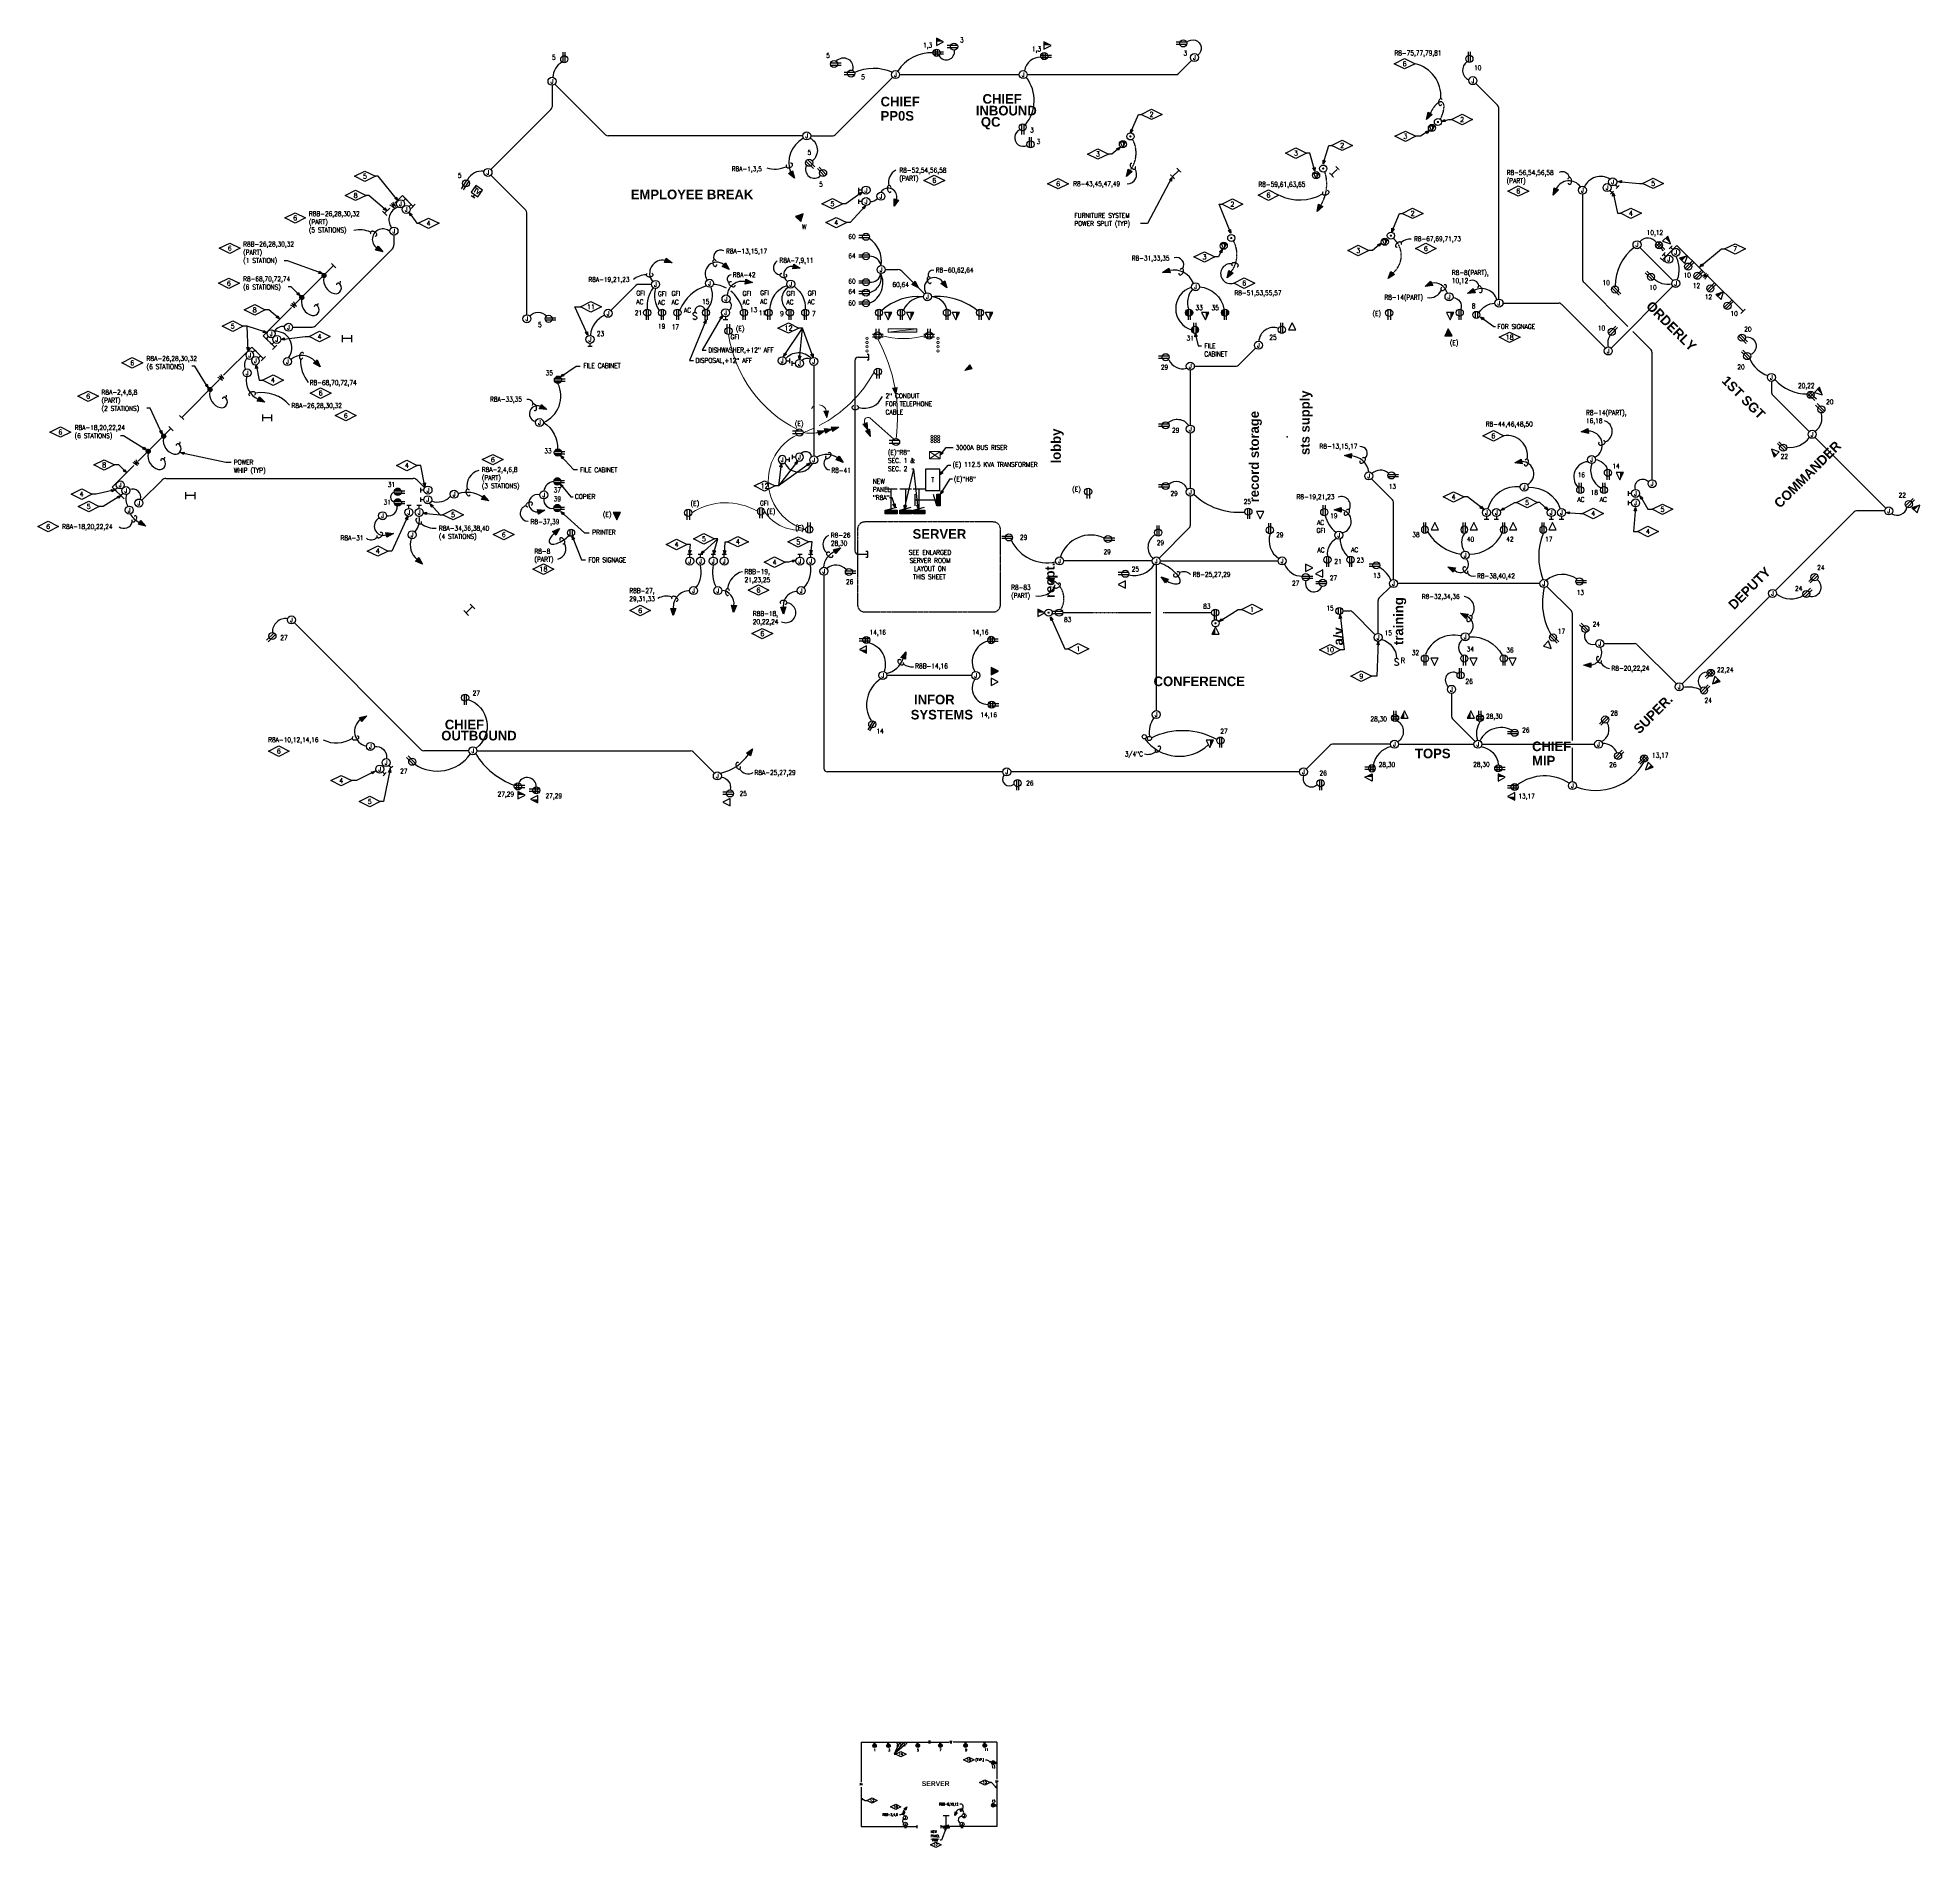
# Model space of a CAD drawing. Header units: inches. Extents: x -25 to 3150, y -1522 to 1529.
import ezdxf
from ezdxf.enums import TextEntityAlignment as Align

# ---------------------------------------------------------------- set-up
doc = ezdxf.new("R2010")
doc.units = ezdxf.units.IN
doc.header["$MEASUREMENT"] = 0
doc.linetypes.add('DASHED', pattern=[0.75, 0.5, -0.25])
doc.linetypes.add('PHANTOM', pattern=[2.5, 1.25, -0.25, 0.25, -0.25, 0.25, -0.25])
for name, color, linetype, lineweight in [('E-COMM-CNTR', 4, 'Continuous', 25), ('E-COMM-EXST', 4, 'Continuous', 25), ('E-COMM-NEWW', 2, 'Continuous', 25), ('E-JBOX-TEXT', 33, 'Continuous', 25), ('E-LITE-CIRC-NEWW', 1, 'Continuous', 25), ('E-POWR-CIRC-EXST', 4, 'Continuous', 15), ('E-POWR-CIRC-NEWW', 10, 'Continuous', 30), ('E-POWR-DEVC-EXST', 4, 'Continuous', 25), ('E-POWR-DEVC-NEWW', 3, 'Continuous', 25), ('E-POWR-JBOX-NEWW', 5, 'Continuous', 25), ('E-POWR-PANL-EXST', 4, 'Continuous', 20), ('E-POWR-PANL-NEWW', 2, 'Continuous', 25), ('E-POWR-RECP-CNTR', 4, 'Continuous', 25), ('E-POWR-RECP-EXST', 4, 'Continuous', 25), ('E-POWR-RECP-NEWW', 6, 'Continuous', 25), ('E-POWR-SWCH-NEWW', 30, 'Continuous', 25), ('E-POWR-TEXT', 7, 'Continuous', 25), ('E-SWCH-TEXT', 7, 'Continuous', 25), ('E-TEXT', 71, 'Continuous', 25)]:
    doc.layers.add(name, color=color, linetype=linetype, lineweight=lineweight)
for name, color, linetype in [('E-DEVC-TEXT', 33, 'Continuous'), ('E-LITE-JBOX-NEWW', 5, 'Continuous'), ('E-POWR-CIRC-DASH-NEWW', 10, 'DASHED'), ('SMLTENAN', 8, 'Continuous')]:
    doc.layers.add(name, color=color, linetype=linetype)
doc.styles.add('A', font='SIMPLEX.shx', dxfattribs={"width": 0.9, "height": 8})
doc.styles.add('Hand', font='cityb___.ttf')
doc.styles.add('SIMPLEX', font='SIMPLEX.shx')
doc.styles.get("Standard").update_dxf_attribs({"font": 'simplex.shx'})
doc.dimstyles.get("Standard").update_dxf_attribs({"dimtxt": 0.18, "dimasz": 0.18, "dimexe": 0.18, "dimexo": 0.0625, "dimgap": 0.09, "dimtad": 0, "dimtih": 1, "dimtoh": 1, "dimdec": 4, "dimzin": 0, "dimdsep": 46, "dimtxsty": 'Standard', "dimcen": 0.09, "dimadec": 0, "dimazin": 0, "dimtfac": 1, "dimtdec": 4, "dimtofl": 0, "dimtmove": 0, "dimatfit": 3, "dimfxl": 1, "dimtolj": 1, "dimtzin": 0, "dimarcsym": 0})

# ---------------------------------------------------------------- blocks, each defined once
blk = doc.blocks.new('pwr-out2')
for p, q in [((-0.019, 0.184), (-0.019, 0)), ((0.019, 0.184), (0.019, 0))]:
    blk.add_line(p, q)
blk.add_circle((0, 0.124), 0.0625)
blk = doc.blocks.new('Ltg-Jbx02')
for p, q in [((0.039, 0), (-0.039, 0)), ((0, 0.054), (0, 0))]:
    blk.add_line(p, q)
blk.add_circle((0, 0.124), 0.0703)
at = {"layer": 'E-JBOX-TEXT', "width": 0.8}
blk.add_attdef('J', text='', height=0.0781, dxfattribs=at).set_placement((0, 0.124), align=Align.MIDDLE)
blk = doc.blocks.new('pwr-TDO01')
blk.add_lwpolyline([(0, 0), (0.064, 0.127), (-0.065, 0.127), (0, 0)])
at = {"layer": 'E-COMM-CNTR'}
blk.add_solid([(0.003, 0.127), (0.003, 0.006), (0.003, 0.127), (0.064, 0.127)], dxfattribs=at)
blk = doc.blocks.new('pwr-out4')
for p, q in [((-0.019, 0.064), (-0.019, 0)), ((0.019, 0.064), (0.019, 0))]:
    blk.add_line(p, q)
blk.add_circle((0, 0.124), 0.0625)
at = {"layer": 'E-POWR-RECP-CNTR'}
for p, q in [((-0.06, 0.143), (0.06, 0.143)), ((-0.06, 0.105), (0.06, 0.105)), ((-0.019, 0.184), (-0.019, 0.064)), ((0.019, 0.184), (0.019, 0.064))]:
    blk.add_line(p, q, dxfattribs=at)
blk = doc.blocks.new('one-dot1')
blk.add_circle((-0.037, 0), 0.0371)
blk = doc.blocks.new('pwr-Dat01')
blk.add_lwpolyline([(0, 0), (0.064, 0.127), (-0.065, 0.127), (0, 0)])
blk = doc.blocks.new('2PLEX')
for p, q in [((-2.4, 17.1), (-2.4, 0)), ((2.4, 17.1), (2.4, 0))]:
    blk.add_line(p, q)
blk.add_circle((0, 11.6), 6)
blk = doc.blocks.new('pwr-Tel01')
blk.add_lwpolyline([(0, 0), (0.064, 0.127), (-0.065, 0.127), (0, 0)])
blk.add_solid([(-0.065, 0.127), (0, 0), (0.064, 0.127)])
blk = doc.blocks.new('pwr-COR02')
at = {"const_width": 0.0194}
blk.add_lwpolyline([(-0.01, 0, 1), (0.01, 0, 1)], format="xyb", close=True, dxfattribs=at)
blk.add_circle((0, 0), 0.0625)
blk = doc.blocks.new('Ltg-Ckt22')
for p, q in [((0, 0.042), (0.125, 0)), ((0, -0.042), (0, 0.042)), ((0.125, 0), (0, -0.042)), ((0.125, 0.042), (0.25, 0)), ((0.125, -0.042), (0.125, 0.042)), ((0.25, 0), (0.125, -0.042)), ((0.25, -0.042), (0.25, 0.042)), ((0.25, 0.042), (0.375, 0)), ((0.375, 0), (0.25, -0.042))]:
    blk.add_line(p, q)
for points in [[(0.125, 0), (0, 0.042), (0, -0.042)], [(0.25, 0), (0.125, 0.042), (0.125, -0.042)], [(0.375, 0), (0.25, 0.042), (0.25, -0.042)]]:
    blk.add_solid(points)
blk = doc.blocks.new('Ltg-Jbx01')
blk.add_circle((0, 0), 0.0703)
at = {"layer": 'E-JBOX-TEXT', "width": 0.8}
blk.add_text('J', height=0.0781, dxfattribs=at).set_placement((0, 0), align=Align.MIDDLE)
blk = doc.blocks.new('Ltg-Ckt20')
for p, q in [((0, 0.042), (0.125, 0)), ((0, -0.042), (0, 0.042)), ((0.125, 0), (0, -0.042))]:
    blk.add_line(p, q)
blk.add_solid([(0.125, 0), (0, 0.042), (0, -0.042)])
blk = doc.blocks.new('AH')
for p, q in [((0, 0), (6, 2)), ((6, -2), (0, 0)), ((6, 2), (6, -2))]:
    blk.add_line(p, q)
blk.add_solid([(0, 0), (6, -2), (6, 2)])
blk = doc.blocks.new('AHJ')
for p, q in [((-6, 2), (0, 0)), ((-6, -2), (-6, 2)), ((0, 0), (-6, -2))]:
    blk.add_line(p, q)
blk.add_solid([(0, 0), (-6, 2), (-6, -2)])
blk = doc.blocks.new('Pwr-Out5')
for p, q in [((-0.019, 0.06), (-0.019, -0.06)), ((0.019, 0.06), (0.019, -0.06))]:
    blk.add_line(p, q)
blk.add_circle((0, 0), 0.0625)
blk = doc.blocks.new('pwr-swt01')
at = {"flags": 128}
blk.add_lwpolyline([(0.034, 0.108), (0.025, 0.12), (0.01, 0.126), (-0.009, 0.126), (-0.023, 0.12), (-0.033, 0.108), (-0.033, 0.096), (-0.028, 0.084), (-0.023, 0.078), (-0.014, 0.072), (0.015, 0.06), (0.025, 0.054), (0.03, 0.048), (0.034, 0.036), (0.034, 0.018), (0.025, 0.006), (0.01, 0), (-0.009, 0), (-0.023, 0.006), (-0.033, 0.018), (-0.033, 0.018)], dxfattribs=at)
for p in [(0.001, 0.126), (0.001, 0)]:
    blk.add_point(p)
blk = doc.blocks.new('pwr-pnl04')
blk.add_line((0, 0), (48, 6))
blk.add_lwpolyline([(0, 0), (48, 0), (48, 6), (0, 6)], close=True)
blk.add_solid([(48, 6), (0, 0), (48, 6), (48, 0)])
blk = doc.blocks.new('4PLEX')
at = {"linetype": 'Continuous'}
for p, q in [((9, 14), (-9, 14)), ((9, 9.2), (-9, 9.2))]:
    blk.add_line(p, q, dxfattribs=at)
for p, q in [((-2.4, 17.1), (-2.4, 0)), ((2.4, 17.1), (2.4, 0))]:
    blk.add_line(p, q)
blk.add_circle((0, 11.6), 6)
blk = doc.blocks.new('pwr-TDO03')
blk.add_lwpolyline([(0.001, -0.058), (0.046, 0.033), (-0.046, 0.033), (0.001, -0.058)])
blk.add_circle((0, 0), 0.0625)
at = {"layer": 'E-COMM-CNTR'}
blk.add_solid([(0.003, 0.033), (0.003, -0.053), (0.003, 0.033), (0.046, 0.033)], dxfattribs=at)
blk = doc.blocks.new('WAFFER')
at = {"layer": 'E-POWR-TEXT', "width": 0.8}
blk.add_attdef('W', text='', height=0.0938, dxfattribs=at).set_placement((0, 0), align=Align.MIDDLE)
blk = doc.blocks.new('pwr-pnl01')
blk.add_lwpolyline([(0, 6), (20, 6), (20, 0), (0, 0), (0, 6), (19.3, 11.2)])
blk.add_solid([(0, 6), (0, 0), (20, 6), (20, 0)])
at = {"layer": 'DEFPOINTS'}
for p, q in [((0, 42), (20, 42)), ((10, 6), (10, 42))]:
    blk.add_line(p, q, dxfattribs=at)
blk = doc.blocks.new('*X23')
at = {"color": 0}
for p, q in [((3.115, 8.402), (3.115, 8.519)), ((3.12, 8.405), (3.12, 8.517)), ((3.125, 8.407), (3.125, 8.514)), ((3.13, 8.411), (3.13, 8.511)), ((3.135, 8.415), (3.135, 8.506)), ((3.14, 8.42), (3.14, 8.501)), ((3.145, 8.427), (3.145, 8.495)), ((3.15, 8.436), (3.15, 8.485))]:
    blk.add_line(p, q, dxfattribs=at)
blk = doc.blocks.new('pwr-out14')
for p, q in [((-0.019, 0.064), (-0.019, 0)), ((0.019, 0.064), (0.019, 0))]:
    blk.add_line(p, q)
blk.add_circle((0, 0.124), 0.0625)
at = {"layer": 'E-POWR-RECP-CNTR'}
for p, q in [((-0.019, 0.184), (-0.019, 0.064)), ((0.019, 0.184), (0.019, 0.064))]:
    blk.add_line(p, q, dxfattribs=at)
at = {"layer": 'E-POWR-RECP-CNTR', "xscale": -1}
blk.add_blockref('*X23', (3.092, -8.337), dxfattribs=at)
at = {"layer": 'E-POWR-RECP-CNTR'}
blk.add_blockref('*X23', (-3.092, -8.337), dxfattribs=at)
blk = doc.blocks.new('pwr-swt02')
at = {"flags": 128}
blk.add_lwpolyline([(0.034, 0.107), (0.024, 0.119), (0.01, 0.125), (-0.009, 0.125), (-0.023, 0.119), (-0.033, 0.107), (-0.033, 0.095), (-0.028, 0.083), (-0.023, 0.077), (-0.014, 0.071), (0.015, 0.059), (0.024, 0.053), (0.029, 0.047), (0.034, 0.036), (0.034, 0.018), (0.024, 0.006), (0.01, 0), (-0.009, 0), (-0.023, 0.006), (-0.033, 0.018), (-0.033, 0.018)], dxfattribs=at)
at = {"layer": 'E-SWCH-TEXT', "width": 0.8}
blk.add_attdef('3', (0.054, -0.052), '', height=0.0938, dxfattribs=at)
blk = doc.blocks.new('Std-Blk34')
blk.add_lwpolyline([(0.184, 0.092), (0.368, 0), (0.184, -0.092), (0, 0)], close=True)
at = {"layer": 'E-DEVC-TEXT', "style": 'SIMPLEX'}
blk.add_attdef('#', text='', height=0.0833, dxfattribs=at).set_placement((0.184, 0), align=Align.MIDDLE)
blk = doc.blocks.new('Std-Blk35')
blk.add_lwpolyline([(-0.184, 0.092), (0, 0), (-0.184, -0.092), (-0.368, 0)], close=True)
at = {"layer": 'E-DEVC-TEXT'}
blk.add_attdef('#', text='', height=0.0833, dxfattribs=at).set_placement((-0.184, 0), align=Align.MIDDLE)
blk = doc.blocks.new('std-blk07')
blk.add_lwpolyline([(0.004, 0.092), (0.187, 0), (0.004, -0.092), (-0.18, 0)], close=True)
at = {"color": 7}
blk.add_attdef('#', text='', height=0.0833, dxfattribs=at).set_placement((0.004, 0), align=Align.MIDDLE)
blk = doc.blocks.new('Std-Blk13')
for p, q in [((-0.07, 0.194), (-0.07, 0.054)), ((0.07, 0.194), (-0.07, 0.194)), ((-0.07, 0.054), (0.07, 0.054)), ((0.039, 0), (-0.039, 0)), ((0, 0.054), (0, 0)), ((0.07, 0.054), (0.07, 0.194))]:
    blk.add_line(p, q)
at = {"layer": 'E-DEVC-TEXT'}
blk.add_attdef('X', text='', height=0.0781, dxfattribs=at).set_placement((0, 0.124), align=Align.MIDDLE)
blk = doc.blocks.new('one-bkt2')
blk.add_lwpolyline([(0.032, 0.047), (0, 0.047), (0, -0.047), (0.032, -0.047)])
blk = doc.blocks.new('Pwr-Ckt29')
for p, q in [((-0.081, 0.059), (-0.081, -0.059)), ((0.081, 0), (-0.081, 0)), ((0.081, 0.059), (0.081, -0.059))]:
    blk.add_line(p, q)
blk = doc.blocks.new('*X32')
at = {"color": 0}
for p, q in [((6.5, 11.96), (6.79, 12.25)), ((6.5, 11.97), (6.78, 12.25)), ((6.5, 11.99), (6.76, 12.25)), ((6.5, 12), (6.75, 12.25)), ((6.5, 12.02), (6.73, 12.25)), ((6.5, 12.03), (6.72, 12.25)), ((6.5, 12.05), (6.7, 12.25)), ((6.51, 11.92), (6.83, 12.24)), ((6.51, 11.93), (6.82, 12.24)), ((6.51, 11.94), (6.81, 12.24)), ((6.51, 11.95), (6.8, 12.24)), ((6.51, 12.07), (6.68, 12.24)), ((6.52, 11.9), (6.85, 12.23)), ((6.52, 11.91), (6.84, 12.23)), ((6.52, 12.09), (6.66, 12.23)), ((6.53, 11.88), (6.87, 12.22)), ((6.53, 11.89), (6.86, 12.22)), ((6.53, 12.11), (6.64, 12.22)), ((6.54, 11.86), (6.89, 12.21)), ((6.54, 11.87), (6.88, 12.21)), ((6.55, 11.84), (6.91, 12.2)), ((6.55, 11.85), (6.9, 12.2)), ((6.55, 12.15), (6.6, 12.2)), ((6.56, 11.84), (6.91, 12.19)), ((6.57, 11.82), (6.93, 12.18)), ((6.57, 11.83), (6.92, 12.18)), ((6.58, 11.81), (6.94, 12.17)), ((6.59, 11.81), (6.94, 12.16)), ((6.6, 11.8), (6.95, 12.15)), ((6.61, 11.8), (6.95, 12.14)), ((6.61, 11.79), (6.96, 12.14)), ((6.62, 11.78), (6.97, 12.13)), ((6.63, 11.78), (6.97, 12.12)), ((6.64, 11.77), (6.98, 12.11)), ((6.65, 11.77), (6.98, 12.1)), ((6.66, 11.77), (6.98, 12.09)), ((6.67, 11.76), (6.99, 12.08)), ((6.68, 11.76), (6.99, 12.07)), ((6.69, 11.76), (6.99, 12.06)), ((6.71, 11.75), (7, 12.04)), ((6.72, 11.75), (7, 12.03)), ((6.73, 11.75), (7, 12.02)), ((6.74, 11.75), (7, 12.01)), ((6.76, 11.75), (7, 11.99)), ((6.77, 11.75), (7, 11.98)), ((6.79, 11.75), (7, 11.96)), ((6.81, 11.76), (6.99, 11.94)), ((6.83, 11.76), (6.99, 11.92)), ((6.85, 11.77), (6.98, 11.9)), ((6.88, 11.79), (6.96, 11.87))]:
    blk.add_line(p, q, dxfattribs=at)
blk = doc.blocks.new('one-dot2')
blk.add_circle((0, 0), 0.0352)
at = {"xscale": 0.140625, "yscale": 0.140625, "zscale": 0.140625}
blk.add_blockref('*X32', (-0.949, -1.688), dxfattribs=at)
blk = doc.blocks.new('one-brok')
at = {"linetype": 'Continuous'}
for centre, start, end in [((0.02, -0.024), 129.564, 230.436), ((-0.02, 0.024), 309.564, 50.436)]:
    blk.add_arc(centre, 0.0317, start, end, dxfattribs=at)

msp = doc.modelspace()

# ---------------------------------------------------------------- linework, layer by layer
at = {"layer": 'E-POWR-CIRC-DASH-NEWW'}
for p, q in [((1886.9, 1294.5), (1897.7, 1305.3)), ((1894.4, 1308.6), (1901, 1302)), ((2154.8, 1297.4), (2165.6, 1308.2)), ((2162.3, 1311.5), (2168.9, 1304.9)), ((1883.6, 1297.8), (1890.2, 1291.2)), ((2151.5, 1300.7), (2158.1, 1294.1)), ((1702, 559.6), (1850.6, 559.6)), ((1871.2, 559.6), (1952.9, 559.6))]:
    msp.add_line(p, q, dxfattribs=at)
at = {"layer": 'E-POWR-CIRC-DASH-NEWW', "elevation": 0}
msp.add_lwpolyline([(2143.8, 1302.4, -0.22039), (2136.3, 1245.4, -0.212766)], format="xyb", dxfattribs=at)
at = {"layer": 'E-POWR-CIRC-DASH-NEWW'}
for centre, radius, start, end in [((1777.9, 1334.5), 47.7, 322.2274, 28.5473), ((1947.9, 1163.2), 47.7, 322.2274, 28.5473), ((2235.1, 1161.7), 37.4, 307.5878, 50.0365), ((1669.5, 583.2), 34.5, 328.4788, 61.7653)]:
    msp.add_arc(centre, radius, start, end, dxfattribs=at)
msp.add_ellipse((2330.6, 1398.1), major_axis=(-10.7, -22.2), ratio=0.399559, start_param=1.458943, end_param=4.755454, dxfattribs=at)
at = {"layer": 'E-POWR-CIRC-EXST'}
msp.add_line((1368.2, 880.4, 0), (1378, 856.3), dxfattribs=at)
for centre, radius, start, end in [((1352.8, 1061.3, 0), 216.5, 188.7211, 243.1527), ((1152.8, 890.2, 0), 270.9, 352.1674, 28.7958), ((1433.1, 1158.4, 0), 136.8, 254.3417, 286.0368), ((1190.3, 1071.4, 0), 221.1, 297.3022, 331.4682), ((1290.3, 896.6), 13.6, 124.1065, 147.4293), ((1290.3, 896.6), 13.6, 13.431, 81.7511), ((1291.1, 782.1, 0), 85.3, 115.671, 254.868), ((1190.3, 1071.4, 0), 221.1, 289.5803, 294.7102), ((1278.3, 950.2, 0), 88.1, 260.9008, 277.3891), ((1373.8, 882.7, 0), 6.08, 60.5678, 202.2882), ((2979.7, 2631.4, 0), 2368.2, 227.4042, 228.7173), ((1134.2, 639.7, 0), 105.2, 59.5925, 123.0574), ((1257.3, 767.4, 0), 68.7, 212.5738, 279.6409)]:
    msp.add_arc(centre, radius, start, end, dxfattribs=at)
at = {"layer": 'E-POWR-CIRC-NEWW'}
for p, q in [((1415.4, 1461.8), (1318.7, 1365.1)), ((1426.9, 1466.6), (1628.6, 1466.6)), ((1642.1, 1466.6), (1892.6, 1466.6)), ((1919.2, 1490.6), (1896.9, 1468.3)), ((841.4, 1448.7), (841.4, 1412.1)), ((846.1, 1450.7), (931.7, 1365.1)), ((2434.5, 1415), (2397.9, 1451.6)), ((738.3, 1306.6), (839.6, 1407.9)), ((2437.1, 1088.2), (2437.1, 1408.6)), ((1263.9, 1363.3), (935.9, 1363.3)), ((1277.4, 1363.3), (1314.4, 1363.3)), ((738.3, 1297), (797.3, 1238)), ((2577.7, 1265), (2577.7, 1122.3)), ((799, 1061.9), (799, 1233.8)), ((575.1, 1196), (575.1, 1179.5)), ((442.6, 1043.3), (572.5, 1173.1)), ((2730.2, 1119.3), (2674.5, 1175)), ((1009.1, 1113), (987, 1113)), ((1402.7, 1137.9), (1424.4, 1137.9)), ((1469.2, 1096.8), (1430.8, 1135.2)), ((2654.1, 1042.2), (2580.4, 1116)), ((940.6, 1069), (982.8, 1111.2)), ((2443.9, 1081.5), (2537.9, 1081.5)), ((2626, 1005.5), (2730.2, 1109.7)), ((2616.4, 1005.5), (2542.2, 1079.7)), ((404.3, 1040.6), (436.3, 1040.6)), ((2692.5, 1003.8), (2662.6, 1033.7)), ((1357.5, 990.3), (1375.4, 990.3)), ((2027, 1005.6), (1998.3, 976.9)), ((2695.1, 783.7), (2695.1, 997.5)), ((1282.5, 976.5), (1282.5, 824.3)), ((1351.5, 984.3), (1351.5, 663.9)), ((1917, 968.4), (1917, 875.8)), ((1923.8, 975.1), (1994, 975.1)), ((2896.1, 949.4), (2896.1, 932.6)), ((2960, 865), (2898.7, 926.2)), ((1917, 862.3), (1917, 769.7)), ((3089.1, 735.9), (2969.5, 855.4)), ((150.1, 749.1), (184.2, 783.2)), ((190.5, 785.8), (607.7, 785.8)), ((626.4, 770.8), (614, 783.2)), ((2222.4, 785.2), (2257.6, 750)), ((1917, 756.2), (1917, 706.6)), ((2259.4, 615.4), (2259.4, 745.8)), ((3087.1, 731.1), (3039.7, 731.1)), ((1864.4, 651.5), (1915.3, 702.4)), ((3035.5, 729.3), (2902.9, 596.8)), ((1357.5, 657.9), (1373.4, 657.9)), ((1852.9, 646.7), (1703.5, 646.7)), ((1859.6, 640), (1859.6, 394.6)), ((1866.4, 646.7), (2065, 646.7)), ((1299.6, 622.7), (1299.6, 297.2)), ((2254.6, 603.9), (2235.1, 584.4)), ((2506, 608.7), (2266.1, 608.7)), ((2517.5, 603.9), (2559.1, 562.4)), ((2233.3, 524.4), (2233.3, 580.2)), ((2893.4, 587.2), (2745.6, 439.4)), ((407.2, 542.5), (621.1, 328.6)), ((2174, 562.4), (2186.1, 562.4)), ((2228.6, 522.4), (2190.3, 560.7)), ((2560.8, 343.8), (2560.8, 558.1)), ((2613.6, 507.4), (2665.6, 507.4)), ((2736, 439.4), (2669.8, 505.6)), ((1548.7, 453.7), (1405.8, 453.7)), ((2357.1, 423.5), (2357.1, 384.8)), ((2396.9, 342.6), (2358.9, 380.6)), ((701.3, 326.8), (625.3, 326.8)), ((714.8, 326.8), (1075, 326.8)), ((1115.3, 289.1), (1079.3, 325.1)), ((2112.4, 296), (2152.5, 336.1)), ((2254.3, 337.8), (2156.8, 337.8)), ((2267.8, 337.8), (2394.9, 337.8)), ((2408.4, 337.8), (2598.2, 337.8)), ((2560.8, 274.8), (2560.8, 331.8)), ((1601, 291.2), (1305.6, 291.2)), ((2100.9, 291.2), (1614.5, 291.2))]:
    msp.add_line(p, q, dxfattribs=at)
for points in [[(1910.9, 1521, -1.080039), (1929.5, 1499.3, -1.025367)], [(1483.4, 1503.3, 0.263375), (1424.1, 1472.6, 0.263375)], [(1493.6, 1498.4, 0.821146), (1519.6, 1507.3, 0.821146)], [(1665.2, 1496.1, 0.365413), (1637.4, 1473.2, 0.365413)], [(858.2, 1487.5, 0.269307), (843, 1462.1, 0.269307)], [(1414.4, 1470.5, 0.208754), (1350.9, 1470.3, 0.220589)], [(1639, 1381.8, 0.34314), (1641, 1461.8, 0.34314)], [(2383.3, 1488.6, 0.571261), (2386.2, 1457.6, 0.571261)], [(1629.9, 1373.7, 1.010214), (1641.6, 1346.9, 1.010214)], [(1276.3, 1359.6, -0.528604), (1280.1, 1321.1, -0.528604)], [(726.7, 1303.6, 0.319763), (699.1, 1289.4, 0.319763)], [(1270.4, 1313.6, 0.871784), (1294, 1296.5, 0.871784)], [(2623.9, 1290.4, 0.44768), (2581.1, 1277.6, 0.236155)], [(582.2, 1243.4, 0.50878), (571, 1208.5, 0.376654)], [(2664.8, 1175.1, 0.234216), (2633.1, 1110.2, 0.234216)], [(2702.5, 1183.3, 0.517815), (2674.6, 1184.5, 0.517815)], [(2735, 1159.9, -0.215008), (2737.3, 1121, -0.215008)], [(1135.3, 1106.5, 0.105267), (1113.6, 1113)], [(2728.2, 1113.3, -0.240455), (2698.4, 1121.9, -0.240455)], [(1011.7, 1106.9, 0.188875), (1002, 1071.4, 0.033544)], [(1015.8, 1106.1, 0.243438), (1022.1, 1069.2, 0.243438)], [(1101.7, 1110.5, 0.232401), (1057, 1069.9, 0.232401)], [(1102.7, 1070.6, 0.286478), (1109.4, 1108.2, 0.286478)], [(1162.2, 1070.6, 0.172868), (1142.8, 1101.5, 0.172868)], [(1237.3, 1110.8, 0.30598), (1208, 1070.6, 0.30598)], [(1239.2, 1107.6, 0.521086), (1237.6, 1070, 0.521086)], [(1249.9, 1109.2, -0.259414), (1267.9, 1071.3, -0.259414)], [(1920.3, 1103.8, 0.287027), (1914.3, 1070.9, 0.287027)], [(1932.7, 1108.6, -0.346837), (1973.4, 1071.8, -0.346837)], [(2359.4, 1090.6, -0.527304), (2372.6, 1070.9, -0.527304)], [(2403.9, 1065.3, -0.249425), (2430.2, 1081.5, -0.249425)], [(804.1, 1059.8, -0.435134), (832, 1059.9, -0.435134)], [(929.8, 1060.8, 0.270631), (906, 1027.6, 0.270631)], [(2065.4, 1038.8, 0.50124), (2032.4, 1016.7, 0.50124)], [(2624.3, 1027.7, 0.188758), (2621, 1007.5, 0.188758)], [(2852.2, 1024.1, -0.904876), (2861, 994.8, -0.904876)], [(1235, 987.7, -0.464921), (1278, 988.4, -0.464921)], [(1276.7, 986.9, 0.344885), (1262.7, 984.6, 0.344885)], [(1880.6, 985.6, 0.358179), (1910.5, 971.5, 0.358179)], [(2859.8, 987.2, 0.215719), (2890, 959.3, 0.215719)], [(2902.2, 952.4, 0.218698), (2956.6, 928.4, 0.218698)], [(827.1, 880.1, -0.28478), (850.5, 834.5, -0.342581)], [(1879.7, 879.8, -0.453379), (1913.9, 875.5, -0.453379)], [(1278.9, 822.9, 0.568093), (1261.1, 828, 0.568093)], [(1233.8, 812, 0.632342), (1280.2, 810.6, 0.632342)], [(2250.8, 794.6, 0.402649), (2223, 794, 0.402649)], [(2587.2, 814.1, 0.629113), (2569.8, 771.2, 0.629113)], [(2593.3, 810.7, 0.354279), (2608.7, 769.9, 0.354279)], [(2600.1, 817.7, -0.273715), (2619.5, 801.5, -0.273715)], [(1911.8, 768.1, 0.505997), (1880.6, 775.8, 0.505997)], [(2472.7, 771.6, 0.369394), (2418.4, 735.1, 0.369394)], [(2486.2, 770.9, -0.337878), (2540.2, 734.7, -0.337878)], [(2667.3, 767.3, -0.834605), (2689.2, 780.3, -0.834605)], [(638.4, 747.9, 0.313732), (670.4, 756, 0.543346)], [(1922.9, 759.1, 0.214857), (2008.1, 729.2, 0.214857)], [(3099.2, 726.3, 0.498466), (3124.6, 736.6, 0.498466)], [(2144.4, 723.5, 0.17235), (2162, 695.3, 0.17235)], [(1615.4, 681.3, 0.34363), (1689.9, 645.2, 0.35309)], [(1772, 685.4, 0.447476), (1698.1, 653.5, 0.447476)], [(1857.9, 691, 0.518607), (1854.1, 651.3, 0.518607)], [(2051.3, 692.7, 0.336858), (2066.2, 650.8, 0.336858)], [(2148.5, 655.1, -0.28492), (2162.9, 685, -0.28492)], [(2169.4, 683.7, 0.210025), (2183.1, 653.7, 0.210025)], [(2317, 695, 0.214888), (2373.6, 658.2, 0.214888)], [(2378.9, 693.1, 0.314842), (2378.6, 663.1, 0.314842)], [(2386.8, 657.9, 0.280677), (2442.4, 693.4, 0.280677)], [(2511.3, 693.1, 0.183075), (2511, 615.5, 0.183075)], [(1337.2, 632.3, 0.396764), (1304.6, 633.9, 0.39719)], [(1813, 623.3, 0.31889), (1856.3, 640.9, 0.31889)], [(2075.8, 641.2, 0.31881), (2105.7, 621.2, 0.31881)], [(2255.1, 613.9, 0.167029), (2236.3, 635.5, 0.167029)], [(2111.8, 613.5, 0.988175), (2138.6, 604, 0.988175)], [(2568.1, 616.4, 0.343914), (2517.2, 614.1, 0.343914)], [(2959.9, 587.5, 0.857703), (2973.3, 615.2, 0.857703)], [(2513.3, 602, 0.192096), (2524.5, 522.7, 0.192096)], [(2904.7, 590.9, 0.29861), (2949.9, 588.5, 0.29861)], [(395.7, 549.4, 0.476359), (370.4, 526.1, 0.476359)], [(1375.5, 509.1, -0.428834), (1401, 460.4, -0.428406)], [(1575.9, 511.6, 0.476189), (1553.6, 460.2, 0.476189)], [(2239.5, 514.4, -0.325229), (2264.6, 482.6, -0.325229)], [(2372.8, 520.3, 0.372871), (2313.1, 488.9, 0.372871)], [(2375.6, 514.1, 0.508942), (2375.6, 487.5, 0.508942)], [(2387.1, 518.7, -0.296017), (2442.4, 488.1, -0.296017)], [(2582.8, 526, 0.670977), (2599.1, 506.6, 0.670977)], [(1395.2, 447.9, 0.407554), (1379, 377.6, 0.417081)], [(1553.8, 447.3, 0.582147), (1576.1, 404.7, 0.582147)], [(2367.1, 457.2, 0.960474), (2352, 435.1, 0.960474)], [(2788.2, 459.5, 0.698881), (2777.9, 432.9, 0.698881)], [(700.2, 413, -0.604276), (713.5, 331.3, -0.604276)], [(2776.8, 429.6, 0.146758), (2747.6, 433.5, 0.146758)], [(1855.4, 382.3, 0.18372), (1848.3, 351.3, 0.18372)], [(1851.8, 348.7, -0.254844), (1962, 345.5, -0.259027)], [(2266.1, 377.2, -0.533776), (2266.8, 341.7, -0.533776)], [(2405.1, 375.7, 0.22973), (2401, 344.5, 0.22973)], [(2458.6, 361.4, 0.42186), (2405.4, 343.9, 0.42186)], [(2610.1, 342.4, 0.425202), (2619.6, 373.6, 0.425202)], [(542, 334.1, -0.488511), (562.7, 313.9, -0.485456)], [(610.3, 304, 0.405877), (704, 321.4, 0.405877)], [(712.8, 321.5, 0.165942), (777.7, 268.7, 0.165942)], [(1840.4, 346.9, 0.451481), (1947.3, 336.8, 0.622221)], [(2255.3, 333.9, 0.290198), (2225, 302.7, 0.290198)], [(2407.1, 333.7, -0.34648), (2436, 303.7, -0.34648)], [(2635.7, 323.5, 0.311019), (2611.9, 339, 0.416438)], [(2567.3, 265.8, 0.372118), (2681.1, 307.5, 0.372118)], [(814.7, 266.3, 0.815985), (785.6, 272.7, 0.815985)], [(1126.5, 282, -0.485487), (1141.4, 261.2, -0.485487)], [(1603, 285.7, 0.890261), (1619.3, 270, 0.890261)], [(2107.7, 284.4, 0.786051), (2130.5, 269.5, 0.786051)], [(2555.3, 271.9, 0.315614), (2468.5, 269.4, 0.315614)]]:
    msp.add_lwpolyline(points, format="xyb", dxfattribs=at)
at = {"layer": 'E-POWR-CIRC-NEWW', "elevation": 0}
for points in [[(1320.7, 1489.4, -0.821338), (1347.5, 1474.2, -0.821338)], [(1099.5, 1069.9, 0.943503), (1081.8, 1065.7, 1.871641)], [(1532.4, -1469.7, 0.830166), (1529.3, -1480.8, 0.770764)]]:
    msp.add_lwpolyline(points, format="xyb", dxfattribs=at)
at = {"layer": 'E-POWR-CIRC-NEWW'}
for centre in [(1424.8, -1346.6), (1430.7, -1346.6), (1436.6, -1346.6)]:
    msp.add_circle(centre, 2, dxfattribs=at)
for centre, radius, start, end in [((1892.6, 1472.6), 6, 270, 315), ((835.4, 1412.1), 6, 315, 360), ((2428.1, 1408.6), 9, 0, 45), ((935.9, 1369.3), 6, 225, 270), ((1287.9, 1317.9), 47.4, 120.1461, 199.3879), ((1314.4, 1369.3), 6, 270, 315), ((1407.9, 1260.6), 14.5, 342.2672, 148.0833), ((2555.1, 1263.9), 23.7, 35.486, 154.3475), ((1378.1, 1268.2), 15.7, 266.6981, 318.8459), ((793, 1233.8), 6, 0, 45), ((556.4, 1188.8), 17.8, 47.4539, 234.969), ((566.1, 1179.5), 9, 315, 0), ((1351.4, 1152), 45.2, 350.583, 57.6448), ((1028.1, 1131.6), 22.2, 79.0621, 218.685), ((1118.9, 1130.9), 19.5, 51.5688, 213.7086), ((1376.6, 1140.7), 19.7, 11.3062, 90.453), ((480.2, 1120.4, 0), 23.6, 169.7854, 256.4099), ((476.9, 1106.8, 0), 9.59, 256.4099, 59.9717), ((987, 1107), 6, 90, 135), ((1162, 1092.4), 25.7, 77.3368, 174.2883), ((1245.6, 1129.5), 13.7, 80.1166, 237.7915), ((1370.5, 1124.3), 25.7, 282.6201, 15.4285), ((1378.8, 1133), 16.5, 261.6852, 353.6986), ((1362.7, 1115), 36.3, 292.231, 26.3949), ((1424.4, 1128.9), 9, 45, 90), ((1485.8, 1107.5), 16.9, 34.0747, 212.5367), ((1889, 1101.3), 35.9, 22.5529, 101.4496), ((2328.4, 1093.7), 21.7, 13.0655, 102.7719), ((2586.7, 1122.3), 9, 180, 225), ((442.7, 1083.6, 0), 23.6, 169.7854, 256.4099), ((1134, 1077.1), 9.8, 303.7028, 50.9477), ((1458.6, 1001), 91.5, 84.6128, 132.1993), ((1468.4, 1053.6), 38.4, 91.8082, 155.1698), ((1490.4, 982.6), 109.9, 52.0015, 95.0368), ((1479.8, 1064.3), 27.8, 14.4385, 88.16), ((1929.6, 1072.1), 37.3, 107.1116, 253.1981), ((2407.9, 1078.5), 27.3, 18.9202, 117.9624), ((2537.9, 1075.5), 6, 45, 90), ((439.4, 1070, 0), 9.59, 256.4099, 59.9717), ((388.6, 1024.3, 0), 17.8, 82.5958, 147.8452), ((375.6, 1006.4, 0), 27.5, 321.6879, 94.26), ((436.3, 1049.6), 9, 270, 315), ((340.7, 976.9, 0), 17.5, 137.6106, 204.0494), ((419.9, 962.9), 30.2, 41.377, 128.4119), ((1357.5, 984.3), 6, 90, 180), ((2686.1, 997.5), 9, 0, 45), ((361.1, 951.5), 35.2, 170.9342, 245.4455), ((1994, 981.1), 6, 270, 315), ((288.1, 928.2), 23.6, 169.7854, 256.4099), ((284.8, 914.6), 9.59, 256.4099, 59.9717), ((807.9, 924.6), 48.4, 293.306, 26.1177), ((2905.1, 932.6), 9, 180, 225), ((816.5, 895), 13.3, 65.3783, 258.5658), ((2953.8, 887.7), 27.6, 304.5917, 17.8531), ((2587.5, 842.2), 23.6, 299.0286, 90.154), ((183.9, 824.1), 23.6, 169.7854, 256.4099), ((210, 849.6), 23.6, 169.7854, 256.4099), ((206.7, 836), 9.59, 256.4099, 59.9717), ((1304.2, 793.5), 32.7, 55.1906, 120.4618), ((2926.9, 879), 41, 262.7664, 324.4862), ((180.7, 810.5), 9.59, 256.4099, 59.9717), ((2184.9, 790.6), 33.7, 10.438, 83.893), ((2475.6, 793.8), 20.5, 297.0665, 90.5602), ((135, 754.6), 13.4, 342.8454, 112.1548), ((190.5, 776.8), 9, 90, 135), ((577.9, 754.4), 8.45, 106.4778, 253.9717), ((607.7, 776.8), 9, 45, 90), ((697.7, 715.1), 47.3, 55.3438, 108.0658), ((846.2, 761.9), 18.8, 95.5233, 171.0977), ((147.4, 751.4), 24.1, 162.3161, 211.4021), ((565.5, 737.8), 15.1, 259.2518, 5.8512), ((816.7, 744), 14.6, 73.3461, 274.1882), ((841.7, 749.6), 14.2, 173.0206, 280.8832), ((2168.3, 713.3), 19.9, 283.9775, 81.0584), ((2253.4, 745.8), 6, 0, 45), ((3039.7, 725.1), 6, 90, 135), ((156.6, 738), 28.2, 205.1749, 248.7249), ((557.4, 705.3), 15.5, 117.0632, 288.3158), ((587.2, 716.2), 30.9, 319.6221, 10.6128), ((1911, 706.6), 6, 315, 0), ((633.6, 673.6), 31.1, 160.1855, 231.2481), ((1049, 628.4), 43.9, 323.0333, 14.9009), ((1167.4, 627.6), 55.6, 167.4798, 206.7031), ((1234.1, 631.4), 43.7, 316.8187, 10.8588), ((1331.2, 632.7), 32.7, 114.5096, 174.0118), ((1357.5, 663.9), 6, 180, 270), ((2371.8, 641.2), 13.9, 223.8786, 37.4464), ((1072.5, 569.4), 26.8, 88.6029, 185.7688), ((1125.6, 574.6), 22.6, 352.6195, 84.8897), ((1255.4, 571.2), 24.3, 91.7149, 185.3301), ((2239.3, 580.2), 6, 135, 180), ((2186.1, 556.4), 6, 45, 90), ((2376, 537.4), 17.7, 305.0462, 66.0136), ((2554.8, 558.1), 6, 0, 45), ((1397.1, 494.1), 37.8, 282.1214, 342.032), ((2588.9, 492.5), 21.5, 278.1047, 22.8866), ((2665.6, 501.4), 6, 45, 90), ((2363.1, 384.8), 6, 180, 225), ((533.5, 359.2), 24.9, 125.7447, 258.4551), ((625.3, 332.8), 6, 225, 270), ((1075, 320.8), 6, 45, 90), ((1110.5, 361.9), 74.3, 281.9347, 326.3139), ((2156.8, 331.8), 6, 90, 135), ((1305.6, 297.2), 6, 180, 270), ((1439.9, -1463.6, 0), 6.9, 127.8198, 229.3413), ((1528.7, -1463.9, 0), 6.41, 346.3817, 169.527), ((1435.8, -1477.2, 0), 3.96, 118.9312, 247.7862)]:
    msp.add_arc(centre, radius, start, end, dxfattribs=at)
for centre, major_axis, ratio, start_param, end_param in [((857.4, 691.2), (-20.1, -14.1), 0.386484, 5.088998, 8.243195), ((1875.4, 626.5), (-23.9, 16.3), 0.367461, 1.896982, 5.371374)]:
    msp.add_ellipse(centre, major_axis=major_axis, ratio=ratio, start_param=start_param, end_param=end_param, dxfattribs=at)
at = {"layer": 'E-POWR-DEVC-EXST'}
msp.add_lwpolyline([(1470.9, 765.5), (1494.9, 765.5), (1494.9, 801.5), (1470.9, 801.5)], close=True, dxfattribs=at)
at = {"layer": 'E-POWR-DEVC-NEWW'}
for p, q in [((559.3, 1232.8, 0), (568.1, 1241.6, 0)), ((589.2, 1262.6, 0), (576.3, 1249.8, 0)), ((607.3, 1244.5, 0), (589.2, 1262.6)), ((603.8, 1240.9, 0), (610.9, 1248.1, 0)), ((562.9, 1229.2, 0), (555.8, 1236.4, 0)), ((2712.4, 1154.3), (2736.8, 1178.7)), ((2736.8, 1178.7), (2784.1, 1131.9)), ((473.4, 1144.6), (409.4, 1081)), ((469.8, 1148.1), (476.9, 1141)), ((2708.8, 1157.9), (2715.9, 1150.7)), ((2789.1, 1126.9), (2848.3, 1067.6)), ((402.2, 1073.8), (354.7, 1026.3, 0)), ((2844.7, 1064), (2851.9, 1071.2)), ((374.2, 1006.9, 0), (354.7, 1026.3, 0)), ((288.1, 959.7), (335.6, 1007.2, 0)), ((355.1, 987.7, 0), (335.6, 1007.2, 0)), ((358.7, 991.2, 0), (351.5, 984.1, 0)), ((377.8, 1010.4, 0), (370.6, 1003.3, 0)), ((217.4, 888.5), (280.9, 952.5)), ((213.8, 892.1), (220.9, 885)), ((199.2, 869.9), (143.8, 814.9)), ((195.6, 873.5), (202.8, 866.3)), ((136.6, 807.6), (100.4, 771.4)), ((120.4, 751.5), (100.4, 771.4)), ((1362.4, -1344.3), (1362.4, -1412.1)), ((1362.4, -1344.3), (1476, -1344.3)), ((1476.2, -1341.7), (1476.2, -1346.8)), ((1477.9, -1341.7), (1477.9, -1346.8)), ((1477.9, -1344.3), (1510.6, -1344.3)), ((1590.7, -1344.3), (1517.6, -1344.3)), ((1590.7, -1344.3), (1590.7, -1407.1)), ((1362.4, -1420.1), (1362.4, -1486.7)), ((1590.7, -1412.9), (1590.7, -1486.8)), ((1362.4, -1486.7), (1456, -1486.7)), ((1456, -1484.2), (1456, -1489.3)), ((1496.7, -1484.4), (1496.7, -1489.4)), ((1590.7, -1486.8), (1496.7, -1486.9))]:
    msp.add_line(p, q, dxfattribs=at)
at = {"layer": 'E-POWR-PANL-EXST'}
for p, q in [((1477.5, 831), (1495.5, 819)), ((1477.5, 819), (1495.5, 831))]:
    msp.add_line(p, q, dxfattribs=at)
msp.add_lwpolyline([(1495.5, 819), (1495.5, 831), (1477.5, 831), (1477.5, 819)], close=True, dxfattribs=at)
for centre in [(1372.4, 1022.2), (1372.4, 1015), (1491.8, 1022.2), (1491.8, 1015), (1372.4, 1007.9), (1372.4, 1000.8), (1491.8, 1007.9), (1491.8, 1000.8), (1481.5, 856.9, 0), (1487.2, 856.9, 0), (1492.8, 856.9, 0), (1481.5, 852.4, 0), (1481.5, 847.9, 0), (1487.2, 852.4, 0), (1487.2, 847.9, 0), (1492.8, 852.4, 0), (1492.8, 847.9, 0)]:
    msp.add_circle(centre, 2, dxfattribs=at)
at = {"layer": 'E-TEXT'}
for p, q in [((1430, -1349.4), (1418.2, -1364.7)), ((1435.6, -1349.5), (1418.2, -1364.7)), ((1424.6, -1349.6), (1418.2, -1364.7)), ((1418.2, -1364.7), (1420.4, -1364.7)), ((1418.2, -1364.7), (1419.2, -1364.7)), ((1418.2, -1364.7), (1419, -1364.7)), ((1422.9, -1351), (1424.9, -1348.7)), ((1424.7, -1351.8), (1422.9, -1351)), ((1424.9, -1348.7), (1424.7, -1351.8)), ((1428.1, -1350.4), (1430.6, -1348.7)), ((1429.6, -1351.5), (1428.1, -1350.4)), ((1430.6, -1348.7), (1429.6, -1351.5)), ((1433.5, -1350.1), (1436.3, -1348.9)), ((1434.8, -1351.5), (1433.5, -1350.1)), ((1436.3, -1348.9), (1434.8, -1351.5)), ((1574.4, -1374.6), (1572.1, -1374.6)), ((1581, -1378), (1574.4, -1374.6)), ((1578.9, -1378), (1579.8, -1376.3)), ((1581.9, -1378.4), (1578.9, -1378)), ((1579.8, -1376.3), (1581.9, -1378.4)), ((1589.5, -1418.6), (1588.1, -1419.9)), ((1588.1, -1419.9), (1590.7, -1421.4)), ((1590.7, -1421.4), (1589.5, -1418.6)), ((1365.4, -1439.8), (1362.4, -1439.3)), ((1362.4, -1439.3), (1364.5, -1441.5)), ((1364.5, -1441.5), (1365.4, -1439.8)), ((1504.8, -1490.8, 0), (1497.7, -1509.6, 0)), ((1503.2, -1492.2, 0), (1505.2, -1489.9, 0)), ((1505, -1492.9, 0), (1503.2, -1492.2, 0)), ((1505.2, -1489.9, 0), (1505, -1492.9, 0)), ((1497.7, -1509.6, 0), (1495.2, -1509.6, 0))]:
    msp.add_line(p, q, dxfattribs=at)
for points in [[(2341.5, 1424.3, 0.102075), (2340.5, 1425.7, 0.154593), (2339.3, 1426.2, 0.154593), (2338.1, 1426, 0.106793), (2336.7, 1424.8, 0.073312), (2335.8, 1423.1, 0.059821), (2335.3, 1420.8, 0.059821), (2335.4, 1418.4, 0.073312), (2335.9, 1416.6, 0.106793), (2337, 1415.1, 0.154593), (2338.2, 1414.6, 0.154593), (2339.4, 1414.9, 0.098257), (2340.6, 1416, 0.098257)], [(1237.1, 1314.7, 0.030999), (1236.6, 1314.1, 0.106793), (1235.8, 1312.5, 0.154593), (1235.9, 1311.3, 0.154593), (1236.7, 1310.3, 0.106793), (1238.3, 1309.6, 0.073312), (1240.3, 1309.6, 0.059821), (1242.5, 1310.2, 0.059821), (1244.6, 1311.3, 0.073312), (1246, 1312.6, 0.106793), (1246.8, 1314.2, 0.154593), (1246.7, 1315.5, 0.154593), (1245.9, 1316.5, 0.106793), (1244.3, 1317.1, 0.033169), (1243.4, 1317.2, 0.033169)], [(1818.7, 1316.8, 0.069513), (1817.5, 1316.9, 0.154593), (1816.3, 1316.4, 0.154593), (1815.7, 1315.3, 0.106793), (1815.6, 1313.5, 0.073312), (1816.2, 1311.7, 0.059821), (1817.4, 1309.7, 0.059821), (1819.2, 1308.1, 0.073312), (1820.9, 1307.2, 0.106793), (1822.6, 1307, 0.154593), (1823.8, 1307.4, 0.154593), (1824.5, 1308.5, 0.106793), (1824.6, 1310.3, 0.061072), (1824.1, 1311.9, 0.061072)], [(1412.7, 1276.5, 0.003866), (1412.6, 1276.7, 0.073312), (1411.6, 1278.3, 0.106793), (1410.2, 1279.4, 0.154593), (1408.9, 1279.6, 0.154593), (1407.8, 1279, 0.106793), (1406.8, 1277.5, 0.073312), (1406.4, 1275.6, 0.059821), (1406.5, 1273.3, 0.059821), (1407.2, 1271, 0.073312), (1408.2, 1269.4, 0.106793), (1409.7, 1268.3, 0.154593), (1410.9, 1268.1, 0.154593), (1412, 1268.7, 0.056844), (1412.6, 1269.4, 0.056844)], [(2140.6, 1268.6, 0.005807), (2140.5, 1268.5, 0.106793), (2139.6, 1266.9, 0.154593), (2139.6, 1265.6, 0.154593), (2140.3, 1264.6, 0.106793), (2142, 1263.9, 0.073312), (2143.9, 1263.7, 0.059821), (2146.2, 1264.2, 0.059821), (2148.3, 1265.2, 0.073312), (2149.8, 1266.4, 0.106793), (2150.7, 1268, 0.154593), (2150.7, 1269.2, 0.154593), (2149.9, 1270.2, 0.106793), (2148.3, 1271, 0.012779), (2148, 1271.1, 0.012779)], [(2553.5, 1283.5, 0.015314), (2553.7, 1283.2, 0.106793), (2555, 1281.9, 0.154593), (2556.2, 1281.6, 0.154593), (2557.4, 1282, 0.106793), (2558.6, 1283.4, 0.073312), (2559.3, 1285.2, 0.059821), (2559.5, 1287.5, 0.059821), (2559.1, 1289.8, 0.073312), (2558.3, 1291.6, 0.106793), (2557.1, 1292.9, 0.154593), (2555.8, 1293.2, 0.154593), (2554.7, 1292.8, 0.106793), (2553.5, 1291.4, 0.036755), (2553.1, 1290.6, 0.036755)], [(543.6, 1194.4, 0.097118), (545.2, 1194.9, 0.154593), (546.1, 1195.8, 0.154593), (546.3, 1197, 0.106793), (545.7, 1198.7, 0.073312), (544.5, 1200.2, 0.059821), (542.5, 1201.5, 0.059821), (540.3, 1202.3, 0.073312), (538.4, 1202.5, 0.106793), (536.7, 1202, 0.154593), (535.8, 1201.1, 0.154593), (535.5, 1199.9, 0.106793), (536.2, 1198.2, 0.00142), (536.2, 1198.2, 0.00142)], [(2272.4, 1180.2, 0.0221), (2272.6, 1180.7, 0.106793), (2272.9, 1182.5, 0.154593), (2272.5, 1183.7, 0.154593), (2271.4, 1184.4, 0.106793), (2269.6, 1184.6, 0.073312), (2267.8, 1184, 0.059821), (2265.8, 1182.8, 0.059821), (2264.1, 1181.2, 0.073312), (2263.1, 1179.5, 0.106793), (2262.8, 1177.7, 0.154593), (2263.3, 1176.5, 0.154593), (2264.3, 1175.8, 0.089223), (2265.8, 1175.6, 0.089223)], [(1118, 1152.5, 0.049741), (1117.2, 1153.5, 0.106793), (1115.7, 1154.5, 0.154593), (1114.4, 1154.6, 0.154593), (1113.3, 1154, 0.106793), (1112.4, 1152.4, 0.073312), (1112.1, 1150.5, 0.059821), (1112.4, 1148.2, 0.059821), (1113.2, 1145.9, 0.073312), (1114.3, 1144.4, 0.106793), (1115.8, 1143.4, 0.154593), (1117.1, 1143.3, 0.154593), (1118.2, 1143.9, 0.106793), (1119.1, 1145.5, 0.032069), (1119.2, 1146.3, 0.032069)], [(1995.7, 1142.4, 0.087982), (1997, 1143.1, 0.154593), (1997.8, 1144.1, 0.154593), (1997.8, 1145.4, 0.106793), (1996.9, 1147, 0.073312), (1995.4, 1148.2, 0.059821), (1993.2, 1149.2, 0.059821), (1990.9, 1149.6, 0.073312), (1989, 1149.4, 0.106793), (1987.4, 1148.7, 0.154593), (1986.7, 1147.6, 0.154593), (1986.7, 1146.4, 0.106793), (1987.6, 1144.8, 0.019927), (1987.9, 1144.4, 0.019927)], [(1001.5, 1131.4, 0.090602), (1000.5, 1130.3, 0.154593), (1000.1, 1129.1, 0.154593), (1000.5, 1127.9, 0.106793), (1001.8, 1126.7, 0.073312), (1003.6, 1126, 0.059821), (1005.9, 1125.7, 0.059821), (1008.2, 1126, 0.073312), (1010, 1126.7, 0.106793), (1011.3, 1127.9, 0.154593), (1011.7, 1129.1, 0.154593), (1011.3, 1130.3, 0.106793), (1010, 1131.5, 0.023722), (1009.5, 1131.8, 0.023722)], [(1143.9, 1117.1, 0.061467), (1142.3, 1117.3, 0.106793), (1140.6, 1116.9, 0.154593), (1139.7, 1116, 0.154593), (1139.4, 1114.8, 0.106793), (1139.9, 1113.1, 0.073312), (1141.1, 1111.6, 0.059821), (1143, 1110.2, 0.059821), (1145.2, 1109.3, 0.073312), (1147.1, 1109, 0.106793), (1148.8, 1109.4, 0.154593), (1149.8, 1110.3, 0.154593), (1150, 1111.5, 0.02166), (1150, 1111.8, 0.02166)], [(1228.9, 1131.5, 0.060177), (1227.3, 1131, 0.106793), (1225.9, 1130, 0.154593), (1225.4, 1128.8, 0.154593), (1225.7, 1127.6, 0.106793), (1226.9, 1126.2, 0.073312), (1228.6, 1125.3, 0.059821), (1230.9, 1124.8, 0.059821), (1233.2, 1124.9, 0.073312), (1235.1, 1125.4, 0.106793), (1236.5, 1126.5, 0.154593), (1237, 1127.6, 0.154593), (1236.7, 1128.9, 0.106029), (1235.6, 1130.2, 0.106029)], [(1478.6, 1124.7, 0.009954), (1478.4, 1124.8, 0.106793), (1476.9, 1125.8, 0.154593), (1475.6, 1125.8, 0.154593), (1474.6, 1125.1, 0.106793), (1473.8, 1123.5, 0.073312), (1473.6, 1121.6, 0.059821), (1474, 1119.2, 0.059821), (1474.9, 1117.1, 0.073312), (1476.1, 1115.6, 0.106793), (1477.6, 1114.6, 0.154593), (1478.9, 1114.6, 0.154593), (1479.9, 1115.3, 0.056408), (1480.5, 1116.1, 0.056408)], [(1897.6, 1131.7, 0.006421), (1897.6, 1131.5, 0.106793), (1898.1, 1129.8, 0.154593), (1899, 1128.9, 0.154593), (1900.3, 1128.8, 0.106793), (1901.9, 1129.4, 0.073312), (1903.4, 1130.7, 0.059821), (1904.7, 1132.7, 0.059821), (1905.4, 1134.9, 0.073312), (1905.6, 1136.8, 0.106793), (1905.1, 1138.5, 0.154593), (1904.2, 1139.4, 0.154593), (1902.9, 1139.6, 0.106793), (1901.2, 1138.9, 0.059108), (1900, 1137.9, 0.059108)], [(2340, 1108, 0.071574), (2339.3, 1106.2, 0.106793), (2339.3, 1104.4, 0.154593), (2339.9, 1103.3, 0.154593), (2341, 1102.8, 0.106793), (2342.8, 1102.9, 0.073312), (2344.6, 1103.7, 0.059821), (2346.4, 1105.2, 0.059821), (2347.8, 1107.1, 0.073312), (2348.5, 1108.9, 0.106793), (2348.5, 1110.7, 0.154593), (2347.9, 1111.8, 0.154593), (2346.7, 1112.4, 0.106793), (2344.9, 1112.2, 0.016056), (2344.5, 1112.1, 0.016056)], [(2404.4, 1099.7, 0.065776), (2405.4, 1099.2, 0.154593), (2406.7, 1099.2, 0.154593), (2407.7, 1099.9, 0.106793), (2408.5, 1101.5, 0.073312), (2408.7, 1103.4, 0.059821), (2408.3, 1105.7, 0.059821), (2407.3, 1107.9, 0.073312), (2406.1, 1109.4, 0.106793), (2404.5, 1110.3, 0.154593), (2403.3, 1110.3, 0.154593), (2402.2, 1109.6, 0.106793), (2401.5, 1108, 0.035711), (2401.3, 1107, 0.035711)], [(422.7, 996.4, 0.080595), (422, 997.6, 0.154593), (421, 998.3, 0.154593), (419.7, 998.2, 0.106793), (418.2, 997.3, 0.073312), (417, 995.8, 0.059821), (416.1, 993.6, 0.059821), (415.7, 991.3, 0.073312), (415.9, 989.4, 0.106793), (416.7, 987.7, 0.154593), (417.8, 987.1, 0.154593), (419, 987.1, 0.106793), (420.6, 988, 0.061567), (421.6, 989.3, 0.061567)], [(340.1, 926.5, 0.025057), (340.6, 926.9, 0.106793), (341.7, 928.4, 0.154593), (341.8, 929.7, 0.154593), (341.1, 930.7, 0.106793), (339.6, 931.6, 0.073312), (337.7, 932, 0.059821), (335.3, 931.7, 0.059821), (333.1, 931, 0.073312), (331.5, 929.9, 0.106793), (330.5, 928.4, 0.154593), (330.4, 927.1, 0.154593), (331, 926, 0.094428), (332.4, 925.2, 0.094428)], [(811.2, 900.9, 0.0751), (812.3, 900.4, 0.154593), (813.6, 900.4, 0.154593), (814.6, 901.2, 0.106793), (815.3, 902.8, 0.073312), (815.4, 904.7, 0.059821), (814.9, 907, 0.059821), (813.9, 909.2, 0.073312), (812.6, 910.6, 0.106793), (811, 911.4, 0.154593), (809.7, 911.4, 0.154593), (808.7, 910.6, 0.106793), (808, 909, 0.004542), (808, 908.9, 0.004542)], [(1350, 908.4, 0.070543), (1348.2, 907.7, 0.106793), (1346.9, 906.5, 0.154593), (1346.5, 905.3, 0.154593), (1346.9, 904.1, 0.106793), (1348.2, 902.9, 0.073312), (1350, 902.2, 0.059821), (1352.4, 901.9, 0.059821), (1354.7, 902.2, 0.073312), (1356.5, 902.9, 0.106793), (1357.8, 904.1, 0.154593), (1358.2, 905.3, 0.154593), (1357.8, 906.5, 0.106793), (1356.5, 907.7, 0.054587), (1355.2, 908.3, 0.054587)], [(1302.7, 823.7, 0.034238), (1302.5, 822.8, 0.106793), (1302.5, 821, 0.154593), (1303.2, 819.9, 0.154593), (1304.3, 819.4, 0.106793), (1306.1, 819.6, 0.073312), (1307.8, 820.4, 0.059821), (1309.6, 822, 0.059821), (1311, 823.9, 0.073312), (1311.6, 825.7, 0.106793), (1311.6, 827.5, 0.154593), (1310.9, 828.6, 0.154593), (1309.8, 829.1, 0.106793), (1308, 829, 0.043879), (1306.9, 828.5, 0.043879)], [(2606.2, 847.2, 0.022752), (2605.8, 846.8, 0.106793), (2604.9, 845.2, 0.154593), (2604.9, 844, 0.154593), (2605.7, 842.9, 0.106793), (2607.3, 842.2, 0.073312), (2609.2, 842.1, 0.059821), (2611.6, 842.5, 0.059821), (2613.7, 843.5, 0.073312), (2615.2, 844.7, 0.106793), (2616, 846.3, 0.154593), (2616, 847.6, 0.154593), (2615.3, 848.6, 0.106793), (2613.6, 849.4, 0.025535), (2613, 849.5, 0.025535)], [(2202.9, 815.7, 0.021706), (2202.8, 815.1, 0.106793), (2202.6, 813.3, 0.154593), (2203.2, 812.2, 0.154593), (2204.3, 811.6, 0.106793), (2206.1, 811.6, 0.073312), (2207.9, 812.3, 0.059821), (2209.8, 813.7, 0.059821), (2211.3, 815.5, 0.073312), (2212.1, 817.3, 0.106793), (2212.2, 819.1, 0.154593), (2211.6, 820.2, 0.154593), (2210.5, 820.8, 0.106793), (2208.7, 820.8, 0.071356), (2207, 820.1, 0.071356)], [(2479.7, 809.8, 0.029401), (2479.9, 809.1, 0.106793), (2480.8, 807.5, 0.154593), (2481.9, 806.9, 0.154593), (2483.2, 807, 0.106793), (2484.7, 808.1, 0.073312), (2485.7, 809.7, 0.059821), (2486.5, 811.9, 0.059821), (2486.7, 814.3, 0.073312), (2486.4, 816.2, 0.106793), (2485.5, 817.7, 0.154593), (2484.4, 818.3, 0.154593), (2483.1, 818.2, 0.106793), (2481.6, 817.2, 0.018949), (2481.3, 816.8, 0.018949)], [(701.9, 766, 0.042306), (701.1, 766.8, 0.106793), (699.6, 767.7, 0.154593), (698.3, 767.7, 0.154593), (697.3, 767, 0.106793), (696.5, 765.3, 0.073312), (696.4, 763.4, 0.059821), (696.8, 761.1, 0.059821), (697.8, 759, 0.073312), (699, 757.5, 0.106793), (700.6, 756.6, 0.154593), (701.8, 756.6, 0.154593), (702.8, 757.3, 0.063557), (703.4, 758.2, 0.063557)], [(806.8, 740.4, 0.045501), (807.6, 741.3, 0.106793), (808.4, 743, 0.154593), (808.3, 744.2, 0.154593), (807.5, 745.2, 0.106793), (805.8, 745.8, 0.073312), (803.9, 745.8, 0.059821), (801.6, 745.2, 0.059821), (799.5, 744, 0.073312), (798.2, 742.7, 0.106793), (797.4, 741, 0.154593), (797.5, 739.8, 0.154593), (798.3, 738.8, 0.106793), (800, 738.2, 0.014186), (800.4, 738.1, 0.014186)], [(2176.6, 728.7, 0.055237), (2176.1, 727.3, 0.106793), (2176.1, 725.5, 0.154593), (2176.8, 724.4, 0.154593), (2177.9, 723.9, 0.106793), (2179.7, 724, 0.073312), (2181.4, 724.8, 0.059821), (2183.2, 726.3, 0.059821), (2184.6, 728.2, 0.073312), (2185.3, 730, 0.106793), (2185.3, 731.8, 0.154593), (2184.7, 732.9, 0.154593), (2183.5, 733.5, 0.106793), (2181.7, 733.3, 0.073312), (2180, 732.5, 0.000647), (2180, 732.5, 0.000647)], [(133.2, 715.8, 0.009424), (133.1, 715.6, 0.106793), (133.4, 713.8, 0.154593), (134.2, 712.8, 0.154593), (135.4, 712.4, 0.106793), (137.1, 712.8, 0.073312), (138.7, 713.8, 0.059821), (140.3, 715.6, 0.059821), (141.4, 717.7, 0.073312), (141.8, 719.5, 0.106793), (141.6, 721.3, 0.154593), (140.8, 722.3, 0.154593), (139.6, 722.7, 0.106793), (137.9, 722.3, 0.023638), (137.3, 722, 0.023638)], [(614.3, 718.3, 0.053363), (613.4, 718.2, 0.154593), (612.3, 717.6, 0.154593), (611.8, 716.5, 0.106793), (611.9, 714.7, 0.073312), (612.8, 712.9, 0.059821), (614.3, 711.2, 0.059821), (616.2, 709.8, 0.073312), (618, 709.1, 0.106793), (619.8, 709.2, 0.154593), (620.9, 709.8, 0.154593), (621.5, 710.9, 0.106793), (621.3, 712.7, 0.010066), (621.2, 713, 0.010066)], [(546.4, 689.7, 0.002846), (546.4, 689.7, 0.106793), (546.1, 687.9, 0.154593), (546.5, 686.7, 0.154593), (547.5, 686, 0.106793), (549.3, 685.8, 0.073312), (551.2, 686.4, 0.059821), (553.2, 687.6, 0.059821), (554.9, 689.2, 0.073312), (555.8, 690.9, 0.106793), (556.1, 692.7, 0.154593), (555.7, 693.9, 0.154593), (554.7, 694.6, 0.106793), (552.9, 694.7, 0.0381), (551.9, 694.5, 0.0381)], [(859.8, 675.8, 0.071262), (861, 675.7, 0.154593), (862.2, 676.1, 0.154593), (862.9, 677.1, 0.106793), (863.1, 678.9, 0.073312), (862.6, 680.8, 0.059821), (861.5, 682.8, 0.059821), (859.8, 684.5, 0.073312), (858.2, 685.5, 0.106793), (856.4, 685.8, 0.154593), (855.2, 685.4, 0.154593), (854.5, 684.4, 0.106793), (854.3, 682.6, 0.046269), (854.5, 681.4, 0.046269)], [(1309.5, 660.9, 0.011182), (1309.1, 661, 0.073312), (1307.2, 661.4, 0.106793), (1305.4, 661.1, 0.154593), (1304.4, 660.3, 0.154593), (1304.1, 659.1, 0.106793), (1304.5, 657.3, 0.073312), (1305.6, 655.7, 0.059821), (1307.4, 654.2, 0.059821), (1309.5, 653.2, 0.073312), (1311.4, 652.8, 0.106793), (1313.2, 653.1, 0.154593), (1314.2, 653.9, 0.154593), (1314.5, 655.1, 0.072464), (1314.3, 656.3, 0.072464)], [(2381.1, 635.8, 0.034504), (2380.3, 636.3, 0.106793), (2378.5, 636.7, 0.154593), (2377.3, 636.4, 0.154593), (2376.5, 635.4, 0.106793), (2376.2, 633.6, 0.073312), (2376.6, 631.7, 0.059821), (2377.6, 629.6, 0.059821), (2379.1, 627.8, 0.073312), (2380.7, 626.7, 0.106793), (2382.4, 626.2, 0.154593), (2383.6, 626.6, 0.154593), (2384.4, 627.5, 0.106793), (2384.8, 629.3, 0.037243), (2384.6, 630.3, 0.037243)], [(1689.2, 606.5, 0.068013), (1688.2, 605, 0.106793), (1687.7, 603.3, 0.154593), (1688, 602.1, 0.154593), (1689, 601.3, 0.106793), (1690.8, 601, 0.073312), (1692.7, 601.3, 0.059821), (1694.8, 602.3, 0.059821), (1696.6, 603.8, 0.073312), (1697.7, 605.4, 0.106793), (1698.2, 607.2, 0.154593), (1697.8, 608.4, 0.154593), (1696.9, 609.2, 0.106793), (1695.1, 609.5, 0.007634), (1694.9, 609.5, 0.007634)], [(1889.5, 624.6, 0.024556), (1889.2, 624.1, 0.106793), (1888.7, 622.3, 0.154593), (1889, 621.1, 0.154593), (1889.9, 620.3, 0.106793), (1891.7, 619.9, 0.073312), (1893.6, 620.2, 0.059821), (1895.7, 621.2, 0.059821), (1897.6, 622.7, 0.073312), (1898.7, 624.2, 0.106793), (1899.2, 626, 0.154593), (1898.9, 627.2, 0.154593), (1898, 628, 0.106793), (1896.2, 628.4, 0.070685), (1894.4, 628.1, 0.070685)], [(1050.7, 579, 0.006375), (1050.8, 579, 0.106793), (1052.6, 579.4, 0.154593), (1053.5, 580.3, 0.154593), (1053.7, 581.5, 0.106793), (1053.1, 583.2, 0.073312), (1051.9, 584.7, 0.059821), (1050, 586.1, 0.059821), (1047.8, 586.9, 0.073312), (1045.9, 587.2, 0.106793), (1044.2, 586.7, 0.154593), (1043.2, 585.8, 0.154593), (1043, 584.6, 0.106793), (1043.6, 582.9, 0.004108), (1043.6, 582.8, 0.004108)], [(1140.4, 596.8, 0.064933), (1139.7, 598.4, 0.106793), (1138.5, 599.7, 0.154593), (1137.3, 600.1, 0.154593), (1136.1, 599.7, 0.106793), (1134.9, 598.4, 0.073312), (1134.1, 596.6, 0.059821), (1133.8, 594.3, 0.059821), (1134.1, 591.9, 0.073312), (1134.9, 590.2, 0.106793), (1136.1, 588.8, 0.154593), (1137.3, 588.4, 0.154593), (1138.5, 588.8, 0.030013), (1138.9, 589.1, 0.030013)], [(1234.5, 573.6, 0.043099), (1235.5, 574, 0.106793), (1236.9, 575.1, 0.154593), (1237.4, 576.2, 0.154593), (1237.1, 577.5, 0.106793), (1235.9, 578.8, 0.073312), (1234.2, 579.7, 0.059821), (1231.9, 580.1, 0.059821), (1229.5, 580.1, 0.073312), (1227.7, 579.5, 0.106793), (1226.3, 578.4, 0.154593), (1225.8, 577.2, 0.154593), (1226.1, 576, 0.086104), (1227, 574.9, 0.086104)], [(2383.6, 549.7, 0.00413), (2383.5, 549.6, 0.073312), (2383, 547.7, 0.106793), (2383.1, 545.9, 0.154593), (2383.9, 544.9, 0.154593), (2385, 544.5, 0.106793), (2386.8, 544.7, 0.073312), (2388.5, 545.7, 0.059821), (2390.2, 547.3, 0.059821), (2391.4, 549.4, 0.073312), (2391.9, 551.2, 0.106793), (2391.8, 553, 0.154593), (2391.1, 554, 0.154593), (2389.9, 554.5, 0.106793), (2388.1, 554.2, 0.023043), (2387.6, 554, 0.023043)], [(1429.5, 479.7, 0.013851), (1429, 480, 0.073312), (1427.1, 480.5, 0.106793), (1425.3, 480.3, 0.154593), (1424.3, 479.6, 0.154593), (1423.9, 478.4, 0.106793), (1424.2, 476.7, 0.073312), (1425.2, 475, 0.059821), (1426.8, 473.3, 0.059821), (1428.9, 472.1, 0.073312), (1430.7, 471.6, 0.106793), (1432.5, 471.8, 0.154593), (1433.5, 472.5, 0.154593), (1434, 473.7, 0.106793), (1433.7, 475.5, 0.008943), (1433.6, 475.7, 0.008943)], [(2605.2, 485.1, 0.083805), (2603.8, 485.5, 0.154593), (2602.6, 485.2, 0.154593), (2601.8, 484.2, 0.106793), (2601.4, 482.5, 0.073312), (2601.7, 480.6, 0.059821), (2602.7, 478.4, 0.059821), (2604.1, 476.6, 0.073312), (2605.7, 475.4, 0.106793), (2607.4, 474.9, 0.154593), (2608.6, 475.2, 0.154593), (2609.4, 476.1, 0.106793), (2609.8, 477.9, 0.040178), (2609.7, 479, 0.040178)], [(506.3, 350.5, 0.020527), (505.9, 350.2, 0.106793), (504.7, 348.8, 0.154593), (504.6, 347.5, 0.154593), (505.1, 346.4, 0.106793), (506.6, 345.4, 0.073312), (508.5, 345, 0.059821), (510.9, 345.1, 0.059821), (513.1, 345.7, 0.073312), (514.8, 346.8, 0.106793), (515.9, 348.2, 0.154593), (516.1, 349.4, 0.154593), (515.5, 350.6, 0.106793), (514, 351.5, 0.014267), (513.6, 351.7, 0.014267)], [(1858.1, 328.3, 0.016721), (1858, 327.9, 0.106793), (1858, 326.1, 0.154593), (1858.7, 325, 0.154593), (1859.9, 324.6, 0.106793), (1861.7, 324.8, 0.073312), (1863.4, 325.7, 0.059821), (1865.1, 327.3, 0.059821), (1866.4, 329.2, 0.073312), (1867, 331.1, 0.106793), (1866.9, 332.9, 0.154593), (1866.3, 333.9, 0.154593), (1865.1, 334.4, 0.106793), (1863.3, 334.2, 0.031414), (1862.5, 333.9, 0.031414)], [(1155.4, 306.4, 0.075857), (1154.2, 306.9, 0.154593), (1153, 306.8, 0.154593), (1152, 306, 0.106793), (1151.4, 304.3, 0.073312), (1151.4, 302.3, 0.059821), (1152, 300.1, 0.059821), (1153.1, 298, 0.073312), (1154.5, 296.6, 0.106793), (1156.1, 295.9, 0.154593), (1157.4, 296, 0.154593), (1158.3, 296.8, 0.106793), (1159, 298.5, 0.068606), (1159, 300.3, 0.068606)]]:
    msp.add_lwpolyline(points, format="xyb", dxfattribs=at)
at = {"layer": 'E-TEXT', "color": 6, "linetype": 'PHANTOM', "ltscale": 0.125}
msp.add_lwpolyline([(1585, 712.4), (1368.3, 712.4, 0.414214), (1356.3, 700.4), (1356.3, 572.8, 0.414214), (1368.3, 560.8), (1585, 560.8, 0.414214), (1597, 572.8), (1597, 700.4, 0.414214)], format="xyb", close=True, dxfattribs=at)
at = {"layer": 'E-TEXT'}
for points in [[(1590.1, -1420.7), (1582.2, -1412.4), (1579.5, -1412.4)], [(1363.2, -1439.7), (1369.2, -1442.9), (1371.8, -1442.9)]]:
    msp.add_lwpolyline(points, dxfattribs=at)
at = {"layer": 'E-TEXT', "elevation": 0}
for points in [[(1529.2, -1458.4, 0.036049), (1529, -1458.8, 0.106793), (1528.9, -1459.7, 0.154593), (1529.2, -1460.3, 0.154593), (1529.7, -1460.6, 0.106793), (1530.6, -1460.6, 0.073312), (1531.5, -1460.3, 0.059821), (1532.5, -1459.6, 0.059821), (1533.3, -1458.8, 0.073312), (1533.7, -1457.9, 0.106793), (1533.8, -1457, 0.154593), (1533.5, -1456.4, 0.154593), (1533, -1456.1, 0.106793), (1532.1, -1456.1, 0.036069), (1531.6, -1456.2, 0.036069)], [(1431.4, -1463.8, 0.028963), (1431.3, -1464.2, 0.106793), (1431.1, -1465.1, 0.154593), (1431.3, -1465.6, 0.154593), (1431.9, -1466, 0.106793), (1432.8, -1466.1, 0.073312), (1433.7, -1465.8, 0.059821), (1434.7, -1465.2, 0.059821), (1435.5, -1464.4, 0.073312), (1436, -1463.6, 0.106793), (1436.2, -1462.7, 0.154593), (1436, -1462.1, 0.154593), (1435.4, -1461.7, 0.105323), (1434.6, -1461.6, 0.105323)]]:
    msp.add_lwpolyline(points, format="xyb", dxfattribs=at)
at = {"layer": 'E-TEXT'}
for centre, radius, start, end in [((2283, 1429.9), 56.4, 356.2174, 77.0392), ((1216.8, 1355.4), 48.1, 253.4936, 293.3982), ((1430.8, 1285.1), 22.5, 115.7606, 194.0935), ((1810.4, 1298.4), 16.2, 270.972, 34.0585), ((2543.9, 1290.5), 12.3, 12.7544, 115.0357), ((2101.1, 1332.3), 77, 243.7036, 300.0051), ((517.9, 1161), 43.9, 66.0171, 103.8596), ((2286.8, 1168.1), 21.2, 84.1321, 132.7242), ((1125.3, 1158.9), 11.7, 62.4722, 201.2586), ((1227, 1141.3), 12.6, 118.2978, 262.5479), ((1893.7, 1146), 12.3, 327.5831, 107.4495), ((1984.9, 1131), 16.8, 83.9462, 288.4705), ((1001.8, 1090.3), 38.8, 92.5409, 126.8592), ((1143.4, 1121.9), 6.93, 93.2725, 237.6475), ((1482.7, 1129), 7.71, 74.5671, 204.4385), ((2392.3, 1108.8), 11.1, 7.7887, 115.947), ((2320.1, 1112), 21.7, 260.4886, 336.2764), ((475.4, 984.1), 57.7, 177.0214, 219.1563), ((352.1, 868.2), 62.4, 41.0129, 99.5632), ((1367.5, 937.4), 33.4, 253.8429, 336.644), ((800.8, 909.8), 9.12, 10.3237, 102.7068), ((2451.5, 824.7), 33.5, 349.0567, 100.7637), ((2609.4, 865.1), 18.7, 290.6347, 73.1696), ((2204, 828.4), 11.2, 313.1883, 96.8648), ((725.5, 772.6), 27.7, 105.7208, 190.1135), ((1311, 811.5), 11.5, 133.0237, 261.9509), ((801, 726.9), 13.3, 105.3335, 269.7195), ((2171.6, 740.3), 15, 330.5618, 110.8541), ((119.9, 716.6), 14.8, 236.9785, 344.8702), ((643.7, 738.6), 36.7, 231.7287, 273.8678), ((536.7, 694.8), 12.7, 230.4556, 320.4204), ((847.2, 667), 17.6, 283.6466, 31.2528), ((1315.9, 674.1), 18, 119.1238, 230.3778), ((1170.3, 596.4), 33.2, 103.7856, 173.5886), ((1905.6, 611.7), 16.9, 45.7869, 113.1438), ((2394, 633.1), 12.2, 212.1695, 286.7349), ((1034.2, 557), 30.3, 72.6712, 118.7455), ((1235.4, 559.5), 16.9, 245.0401, 82.9608), ((1661.6, 619), 31.4, 260.7107, 327.3734), ((2375.3, 566.6), 20.2, 321.5231, 81.6985), ((1448.8, 498.7), 30.3, 239.7478, 273.6144), ((2626, 485.5), 20.2, 210.7658, 261.8749), ((478.3, 389.3), 49.4, 243.197, 302.1835), ((1845.6, 342.9), 22.2, 255.1914, 306.3245), ((1172.1, 305.3), 17.4, 212.287, 298.1319), ((1529.8, -1453.5, 0), 4.66, 321.9095, 107.5043), ((1427.3, -1458, 0), 8.69, 266.1137, 297.8284)]:
    msp.add_arc(centre, radius, start, end, dxfattribs=at)
for points in [[(1424.9, -1348.7), (1422.9, -1351), (1424.7, -1351.8)], [(1430.6, -1348.7), (1428.1, -1350.4), (1429.6, -1351.5)], [(1436.3, -1348.9), (1433.5, -1350.1), (1434.8, -1351.5)], [(1581.9, -1378.4), (1579.8, -1376.3), (1578.9, -1378)], [(1590.7, -1421.4), (1588.1, -1419.9), (1589.5, -1418.6)], [(1362.4, -1439.3), (1365.4, -1439.8), (1364.5, -1441.5)], [(1505.2, -1489.9, 0), (1503.2, -1492.2, 0), (1505, -1492.9, 0)]]:
    msp.add_solid(points, dxfattribs=at)
at = {"layer": 'SMLTENAN', "linetype": 'Continuous'}
msp.add_point((2080.3, 855.8, 0), dxfattribs=at)

# ---------------------------------------------------------------- block references
at = {"layer": 'E-COMM-EXST'}
for p, xscale, yscale, zscale, rotation in [((2351.2, 1038.3, 0), 96.00000000000038, 96.00000000000038, 96.00000000000038, 183.0068873935014), ((950.5, 716.3, 0), 95.99999999999974, 95.99999999999974, 95.99999999999974, 0.06355149033119581)]:
    msp.add_blockref('pwr-Tel01', p, dxfattribs=dict(at, xscale=xscale, yscale=yscale, zscale=zscale, rotation=rotation))
at = {"layer": 'E-COMM-NEWW'}
for name, p, xscale, yscale, zscale, rotation in [('pwr-TDO01', (1501.3, 1522.1), 96, 96, 96, 90), ('pwr-TDO01', (1682.5, 1515.6), 96, 96, 96, 90), ('pwr-Tel01', (1264.7, 1231.9), 96.00000000000065, 96.00000000000065, 96.00000000000065, 134.9999161627803), ('pwr-TDO01', (2725.9, 1181.4, 0), 96.00000000000045, 96.00000000000045, 96.00000000000045, 44.99999999999981), ('pwr-TDO01', (2754.5, 1161.2), 96.00000000000045, 96.00000000000045, 96.00000000000045, 135.0000000000002), ('pwr-TDO01', (2815.6, 1100.3), 96.00000000000045, 96.00000000000045, 96.00000000000045, 135.0000000000002), ('pwr-Dat01', (2088.5, 1048.3), 96, 96, 96, 180), ('pwr-TDO01', (2981.6, 926.6, 0), 96.00000000000045, 96.00000000000045, 96.00000000000045, 44.99999999999981), ('pwr-TDO01', (2896.4, 834.9), 96.00000000000045, 96.00000000000045, 96.00000000000045, 224.9999999999999), ('pwr-TDO01', (3146, 740.8, 0), 96.00000000000064, 96.00000000000064, 96.00000000000064, 134.9987947119249), ('pwr-Dat01', (2328.9, 711.3), 96, 96, 96, 180), ('pwr-Dat01', (2394.8, 711.3), 96, 96, 96, 180), ('pwr-Dat01', (2460.9, 711.3), 96, 96, 96, 180), ('pwr-Dat01', (2527.4, 711.3), 96, 96, 96, 180), ('pwr-Dat01', (2123.4, 635.2), 96, 96, 96, 90), ('pwr-Dat01', (1795.6, 606.8), 96, 96, 96, 270), ('pwr-Dat01', (2128.1, 625.3), 96, 96, 96, 270), ('pwr-TDO01', (1672.1, 559.3), 96, 96, 96, 90), ('pwr-TDO01', (1959.4, 535.7), 96, 96, 96, 180), ('pwr-Dat01', (2524.9, 499.1), 96.00000000000036, 96.00000000000036, 96.00000000000036, 45.0000800899343), ('pwr-TDO01', (1359.4, 497.3), 96, 96, 96, 270), ('pwr-Dat01', (1593.4, 443.1), 96, 96, 96, 90), ('pwr-Tel01', (1593.8, 460.9), 96, 96, 96, 90), ('pwr-TDO01', (2796.7, 439.5, 0), 95.99999999999982, 95.99999999999982, 95.99999999999982, 314.9999999999975), ('pwr-TDO01', (2277.8, 393.9), 96, 96, 96, 180), ('pwr-TDO01', (2389.7, 393.9), 96, 96, 96, 180), ('pwr-TDO01', (2211.3, 282, 0), -95.99999999999977, 96, 96, 270), ('pwr-TDO01', (2447.8, 282, 0), 95.99999999999977, 95.99999999999977, 95.99999999999977, 90), ('pwr-TDO01', (2684.2, 294.6, 0), 95.99999999999947, 95.99999999999947, 95.99999999999947, 314.9999198012481), ('pwr-TDO01', (796, 251.7), 96, 96, 96, 90), ('pwr-TDO01', (2451.5, 249.9, 0), 96, 96, 96, 270), ('pwr-TDO01', (805.2, 245.1, 0), 96, 96, 96, 270), ('pwr-Dat01', (1129.5, 240.2), 96, 96, 96, 270)]:
    msp.add_blockref(name, p, dxfattribs=dict(at, xscale=xscale, yscale=yscale, zscale=zscale, rotation=rotation))
at = {"layer": 'E-COMM-NEWW', "xscale": 96, "yscale": 96, "zscale": 96}
for name, p in [('pwr-TDO03', (2324.1, 1376.7, 0)), ('pwr-TDO03', (1803.4, 1349.4, 0)), ('pwr-TDO03', (2128.9, 1297)), ('pwr-TDO03', (1973.3, 1178.1, 0)), ('pwr-TDO03', (2244.7, 1184.8, 0)), ('pwr-TDO01', (1407.7, 1053.3)), ('pwr-TDO01', (1445, 1053.3)), ('pwr-TDO01', (1522.1, 1053.3)), ('pwr-TDO01', (1577.8, 1053.3)), ('pwr-TDO01', (1942.3, 1053.3)), ('pwr-TDO01', (2354.7, 1053.3)), ('pwr-TDO01', (2640.9, 783.5)), ('pwr-Dat01', (2034.8, 717.9)), ('pwr-Dat01', (2328.5, 470.4)), ('pwr-Dat01', (2394, 470.4)), ('pwr-Dat01', (2459.8, 470.4)), ('pwr-Dat01', (1949.8, 332.4, 0)), ('pwr-TDO01', (1949.8, 332.4, 0))]:
    msp.add_blockref(name, p, dxfattribs=at)
at = {"layer": 'E-LITE-CIRC-NEWW', "xscale": 96, "yscale": 96, "zscale": 96}
for p in [(1843, 350.4), (1851.7, 347.5)]:
    msp.add_blockref('one-dot1', p, dxfattribs=at)
at = {"layer": 'E-LITE-JBOX-NEWW'}
ref = msp.add_blockref('Ltg-Jbx02', (2655.4, 760.5), dxfattribs=dict(at, xscale=96, yscale=96, zscale=96, rotation=270))
ref.add_attrib('J', 'J', dxfattribs={"layer": 'E-JBOX-TEXT', "height": 7.5, "width": 0.8}).set_placement((2667.3, 760.5), align=Align.MIDDLE)
ref = msp.add_blockref('Ltg-Jbx02', (2655.4, 744.5), dxfattribs=dict(at, xscale=96, yscale=96, zscale=96, rotation=270))
ref.add_attrib('J', 'J', dxfattribs={"layer": 'E-JBOX-TEXT', "height": 7.5, "width": 0.8}).set_placement((2667.3, 744.5), align=Align.MIDDLE)
at = {"layer": 'E-POWR-CIRC-EXST'}
for name, p, xscale, yscale, zscale, rotation in [('Ltg-Ckt20', (1547.5, 974, 0), 96.00000000000017, 96.00000000000017, 96.00000000000017, 210.8195947559848), ('AH', (1420.8, 926.9, 0), 1.999999999999839, 1.999999999999839, 1.999999999999839, 99.28807670103727), ('Ltg-Ckt20', (1303.5, 899.7), 96.0000000000001, 96.0000000000001, 96.0000000000001, 273.7959516959163), ('Ltg-Ckt22', (1289.7, 862.8, 0), 96, 96, 96, 15.24717191836322), ('AH', (1373.4, 867.6), 2.000000000000346, 2.000000000000346, 2.000000000000346, 112.2173670762148), ('AH', (1378, 856.3), 1.999999999999722, 1.999999999999722, 1.999999999999722, 112.2947714128485)]:
    msp.add_blockref(name, p, dxfattribs=dict(at, xscale=xscale, yscale=yscale, zscale=zscale, rotation=rotation))
at = {"layer": 'E-POWR-CIRC-NEWW'}
for name, p, xscale, yscale, zscale, rotation in [('Ltg-Ckt20', (2321.2, 1401.4), 96.00000000000024, 96.00000000000024, 96.00000000000024, 238.2817096777675), ('Ltg-Ckt20', (1243.1, 1302.1), 96, 96, 96, 303.7016406003679), ('Ltg-Ckt20', (1815.6, 1305.3), 96, 96, 96, 238.4845643242009), ('Ltg-Ckt20', (2533.7, 1274.1), 96, 96, 96, 242.9599638210095), ('Ltg-Ckt20', (1421.6, 1256.2), 96, 96, 96, 253.6049105447309), ('Ltg-Ckt20', (2136.6, 1246.2, 0), 95.99999999999977, 95.99999999999977, 95.99999999999977, 240.4012229274013), ('Ltg-Ckt20', (546.2, 1174.2), 96, 96, 96, 328.2506661393783), ('Ltg-Ckt20', (1032.3, 1153.4), 96, 96, 96, 340.8287773293825), ('Ltg-Ckt20', (1131, 1146.1), 96, 96, 96, 318.3788375711106), ('Ltg-Ckt20', (1247.9, 1143), 96, 96, 96, 347.7800756475141), ('one-brok', (481.7, 1115.1, 0), 96.00000000000007, 96.00000000000007, 96.00000000000007, 311.7094071019506), ('Ltg-Ckt20', (1167.6, 1117.5), 96, 96, 96, 352.6970982529127), ('Ltg-Ckt20', (1450.4, 1115.7), 96.00000000000045, 96.00000000000045, 96.00000000000045, 315.0000000000002), ('Ltg-Ckt20', (1499.8, 1116.9), 96, 96, 96, 305.0026693539645), ('Ltg-Ckt20', (1881.9, 1136.4), 96, 96, 96, 195.7741811372727), ('Ltg-Ckt20', (1985.5, 1134), 96, 96, 96, 238.4845643242009), ('Ltg-Ckt20', (2257.9, 1132.1), 95.99999999999974, 95.99999999999974, 95.99999999999974, 230.5476146423663), ('Ltg-Ckt20', (2323.6, 1114.8), 96, 96, 96, 206.5550016239936), ('one-brok', (444.2, 1078.3, 0), 96.00000000000007, 96.00000000000007, 96.00000000000007, 311.7094071019506), ('Ltg-Ckt20', (2395.1, 1102.6), 96, 96, 96, 204.4353974551799), ('Ltg-Ckt20', (442.6, 982.9), 96, 96, 96, 313.6791010776335), ('one-bkt2', (1375.4, 990.3), 96, 96, 96, 180), ('one-brok', (289.6, 922.9), 96.00000000000007, 96.00000000000007, 96.00000000000007, 311.7094071019506), ('Ltg-Ckt20', (346.5, 919.6), 96, 96, 96, 334.367845465327), ('Ltg-Ckt20', (822, 907.1), 96, 96, 96, 334.8075967347059), ('Ltg-Ckt20', (2587.4, 865.8), 96, 96, 96, 187.7617957998112), ('one-brok', (211.5, 844.3), 96.00000000000007, 96.00000000000007, 96.00000000000007, 311.7094071019506), ('Ltg-Ckt20', (2188.5, 824.1), 96, 96, 96, 176.8792444183413), ('one-brok', (185.5, 818.8), 96.00000000000007, 96.00000000000007, 96.00000000000007, 311.7094071019506), ('Ltg-Ckt20', (1322.8, 820.3), 96, 96, 96, 322.1372060097952), ('Ltg-Ckt20', (2475.4, 814.3), 96, 96, 96, 189.2893097253653), ('Ltg-Ckt20', (724.6, 754), 96, 96, 96, 330.9550026325851), ('Ltg-Ckt20', (817.8, 729.4), 96, 96, 96, 14.9263225595387), ('Ltg-Ckt20', (2171.4, 732.9), 96, 96, 96, 179.9999999999957), ('Ltg-Ckt20', (146.4, 711.7), 96, 96, 96, 329.0462500192808), ('Ltg-Ckt20', (844.9, 693.2), 95.99999999999987, 95.99999999999987, 95.99999999999987, 41.76493296318403), ('Ltg-Ckt20', (562.3, 690.5), 96, 96, 96, 12.37548334111343), ('Ltg-Ckt20', (1317.6, 662.5), 96, 96, 96, 31.59633222589144), ('Ltg-Ckt20', (614.2, 649.4), 96, 96, 96, 316.9204755855034), ('one-bkt2', (1373.4, 657.9), 96, 96, 96, 180), ('Ltg-Ckt20', (2361.8, 631.5), 96, 96, 96, 152.7940944982398), ('Ltg-Ckt20', (1685.8, 613.6), 96, 96, 96, 155.9338527703572), ('Ltg-Ckt20', (1877.4, 613), 96.00000000000043, 96.00000000000043, 96.00000000000043, 143.1803004381257), ('Ltg-Ckt20', (1148, 571.7), 96, 96, 96, 265.5995683999808), ('Ltg-Ckt20', (1045.9, 566.7), 96, 96, 96, 267.8780682184862), ('Ltg-Ckt20', (1231.2, 569), 96, 96, 96, 272.4905215707649), ('Ltg-Ckt20', (2383.2, 553.6), 96, 96, 96, 153.444992197261), ('Ltg-Ckt20', (1433.1, 482.5), 96, 96, 96, 67.61101185000531), ('Ltg-Ckt20', (2591.9, 471.2), 96, 96, 96, 180), ('Ltg-Ckt20', (519, 379.4), 96, 96, 96, 32.60785154819136), ('Ltg-Ckt20', (1172.4, 320.6), 96, 96, 96, 53.73416982580286), ('Ltg-Ckt20', (1435.7, -1458.2, 0), 48, 48, 48, 54.77173907171714), ('Ltg-Ckt20', (1522.4, -1462.7, 0), 48, 48, 48, 249.7670197798905)]:
    msp.add_blockref(name, p, dxfattribs=dict(at, xscale=xscale, yscale=yscale, zscale=zscale, rotation=rotation))
at = {"layer": 'E-POWR-CIRC-NEWW', "xscale": 96, "yscale": 96, "zscale": 96}
for p in [(457.2, 1127.9, 0), (419.7, 1091.1, 0), (265.1, 935.8), (187.1, 857.1), (161, 831.6)]:
    msp.add_blockref('one-dot2', p, dxfattribs=at)
at = {"layer": 'E-POWR-DEVC-NEWW', "xscale": 96, "yscale": 96, "zscale": 96}
for name, p in [('pwr-COR02', (1816.1, 1362.4, 0)), ('pwr-COR02', (2334.2, 1386.7, 0)), ('pwr-COR02', (2140.9, 1308.2)), ('pwr-COR02', (1986, 1191.1, 0)), ('pwr-COR02', (2254.9, 1195.1, 0)), ('Pwr-Ckt29', (495.6, 1021.5)), ('Pwr-Ckt29', (361.2, 887.8)), ('Pwr-Ckt29', (231.6, 756.8)), ('pwr-COR02', (1678.1, 559.6)), ('pwr-COR02', (1959.4, 541.7))]:
    msp.add_blockref(name, p, dxfattribs=at)
at = {"layer": 'E-POWR-DEVC-NEWW', "xscale": 96.00000000000054, "yscale": 96.00000000000054, "zscale": 96.00000000000054, "rotation": 326.327403863329}
msp.add_blockref('Std-Blk13', (708.1, 1260.2), dxfattribs=at).add_auto_attribs({'X': 'TV'})
at = {"layer": 'E-POWR-DEVC-NEWW', "xscale": 96.00000000000045, "yscale": 96.00000000000045, "zscale": 96.00000000000045, "rotation": 44.99999999999981}
msp.add_blockref('Pwr-Ckt29', (702.1, 564.5), dxfattribs=at)
at = {"layer": 'E-POWR-JBOX-NEWW'}
for p, xscale, yscale, zscale in [((1924, 1495.4), 96, 96, 96), ((841.4, 1455.4), 96, 96, 96), ((1420.2, 1466.6), 96, 96, 96), ((1635.4, 1466.6), 96, 96, 96), ((2393.1, 1456.4), 96, 96, 96), ((1270.6, 1363.3), 96, 96, 96), ((733.5, 1301.8), 96, 96, 96), ((2577.7, 1271.7), 96, 96, 96), ((1395.6, 1261.5), 96, 96, 96), ((575.1, 1202.8), 96, 96, 96), ((2669.7, 1179.8), 96, 96, 96), ((1396, 1137.9), 96, 96, 96), ((1015.8, 1113), 96, 96, 96), ((1106.9, 1114.8), 96, 96, 96), ((1243.7, 1113.4), 96, 96, 96), ((1925.9, 1109), 96, 96, 96), ((2735, 1114.5), 96, 96, 96), ((1134.6, 1088.5), 96, 96, 96), ((1474, 1092.1), 96, 96, 96), ((2352.9, 1092), 96, 96, 96), ((2437.1, 1081.5), 96, 96, 96), ((799, 1055.1), 96, 96, 96), ((935.8, 1064.2), 96, 96, 96), ((397.5, 1040.6), 96, 96, 96), ((2031.8, 1010.4), 96, 96, 96), ((395.6, 982.8), 96, 96, 96), ((1282.5, 983.2), 96, 96, 96), ((2621.2, 1000.7), 96, 96, 96), ((327.7, 963.7), 96, 96, 96), ((1917, 975.1), 96, 96, 96), ((2896.1, 956.1), 96, 96, 96), ((820.3, 880.1), 96, 96, 96), ((1917, 869), 96, 96, 96), ((2964.8, 860.2), 96, 96, 96), ((1282.5, 817.1), 96, 96, 96), ((2217.6, 790), 96, 96, 96), ((2593.2, 817.6), 96, 96, 96), ((676.3, 759.3), 96, 96, 96), ((827.6, 758), 96, 96, 96), ((1917, 762.9), 96, 96, 96), ((2479.6, 771.2), 96, 96, 96), ((2695.1, 776.9), 96, 96, 96), ((129, 732.4), 96, 96, 96), ((145.3, 744.4), 96, 96, 96), ((3093.9, 731.1), 96, 96, 96), ((555.9, 722.9), 96, 96, 96), ((605.7, 690.8), 96, 96, 96), ((2167.3, 690.2), 96, 96, 96), ((1299.6, 629.5), 96, 96, 96), ((1696.7, 646.7), 96, 96, 96), ((1859.6, 646.7), 96, 96, 96), ((2071.7, 646.7), 96, 96, 96), ((2380.3, 656.5), 96, 96, 96), ((1079.9, 596.7), 96, 96, 96), ((1120.9, 596.7), 96, 96, 96), ((1261.3, 596.7), 96, 96, 96), ((2259.4, 608.7), 96, 96, 96), ((2512.7, 608.7), 96, 96, 96), ((2898.1, 592), 96, 96, 96), ((402.4, 547.3), 96, 96, 96), ((2233.3, 517.7), 96, 96, 96), ((2380.3, 518.9), 96, 96, 96), ((2606.9, 507.4), 96, 96, 96), ((1399, 453.7), 96, 96, 96), ((1555.5, 453.7), 96, 96, 96), ((2357.1, 430.3), 96, 96, 96), ((2740.8, 434.6), 96, 96, 96), ((1859.6, 387.8), 96, 96, 96), ((535.4, 334), 96, 96, 96), ((708, 326.8), 96, 96, 96), ((2261, 337.8), 96, 96, 96), ((2401.6, 337.8), 96, 96, 96), ((2604.9, 337.8), 96, 96, 96), ((1120, 284.3), 96, 96, 96), ((1607.7, 291.2), 96, 96, 96), ((2107.7, 291.2), 96, 96, 96), ((2560.8, 268), 96, 96, 96), ((1436.7, -1472, 0), 48, 48, 48), ((1535.8, -1468.7, 0), 48, 48, 48)]:
    msp.add_blockref('Ltg-Jbx01', p, dxfattribs=dict(at, xscale=xscale, yscale=yscale, zscale=zscale))
ref = msp.add_blockref('Ltg-Jbx02', (1358.6, 1271.8), dxfattribs=dict(at, xscale=96, yscale=96, zscale=96, rotation=270))
ref.add_attrib('J', 'J', dxfattribs={"layer": 'E-JBOX-TEXT', "height": 7.5, "width": 0.8}).set_placement((1370.5, 1271.8), align=Align.MIDDLE)
ref = msp.add_blockref('Ltg-Jbx02', (2627.6, 1267.7, 0), dxfattribs=dict(at, xscale=96.00000000000045, yscale=96.00000000000045, zscale=96.00000000000045, rotation=44.99999999999981))
ref.add_attrib('J', 'J', dxfattribs={"layer": 'E-JBOX-TEXT', "height": 7.5, "width": 0.8}).set_placement((2619.2, 1276.1, 0), align=Align.MIDDLE)
ref = msp.add_blockref('Ltg-Jbx02', (2637.1, 1277.2, 0), dxfattribs=dict(at, xscale=96.00000000000045, yscale=96.00000000000045, zscale=96.00000000000045, rotation=44.99999999999981))
ref.add_attrib('J', 'J', dxfattribs={"layer": 'E-JBOX-TEXT', "height": 7.5, "width": 0.8}).set_placement((2628.7, 1285.7, 0), align=Align.MIDDLE)
ref = msp.add_blockref('Ltg-Jbx02', (594.6, 1257.2, 0), dxfattribs=dict(at, xscale=96.0000000000001, yscale=96.0000000000001, zscale=96.0000000000001, rotation=134.865050034374))
ref.add_attrib('J', 'J', dxfattribs={"layer": 'E-JBOX-TEXT', "height": 7.5, "width": 0.8}).set_placement((586.1, 1248.8, 0), align=Align.MIDDLE)
ref = msp.add_blockref('Ltg-Jbx02', (604.1, 1247.7, 0), dxfattribs=dict(at, xscale=96.0000000000001, yscale=96.0000000000001, zscale=96.0000000000001, rotation=134.865050034374))
ref.add_attrib('J', 'J', dxfattribs={"layer": 'E-JBOX-TEXT', "height": 7.5, "width": 0.8}).set_placement((595.7, 1239.3, 0), align=Align.MIDDLE)
ref = msp.add_blockref('Ltg-Jbx02', (1358.6, 1252.5), dxfattribs=dict(at, xscale=96, yscale=96, zscale=96, rotation=270))
ref.add_attrib('J', 'J', dxfattribs={"layer": 'E-JBOX-TEXT', "height": 7.5, "width": 0.8}).set_placement((1370.5, 1252.5), align=Align.MIDDLE)
ref = msp.add_blockref('Ltg-Jbx02', (2726.5, 1175.4, 0), dxfattribs=dict(at, xscale=96.00000000000047, yscale=96.00000000000047, zscale=96.00000000000047, rotation=224.9999999999999))
ref.add_attrib('J', 'J', dxfattribs={"layer": 'E-JBOX-TEXT', "height": 7.5, "width": 0.8}).set_placement((2734.9, 1166.9, 0), align=Align.MIDDLE)
ref = msp.add_blockref('Ltg-Jbx02', (2714.7, 1163.8, 0), dxfattribs=dict(at, xscale=96.00000000000047, yscale=96.00000000000047, zscale=96.00000000000047, rotation=224.9999999999999))
ref.add_attrib('J', 'J', dxfattribs={"layer": 'E-JBOX-TEXT', "height": 7.5, "width": 0.8}).set_placement((2723.1, 1155.4, 0), align=Align.MIDDLE)
for p, xscale, yscale, zscale in [((1133.8, 1053.3), 96, 96, 96), ((905.4, 1008.3, 0), 96, 96, 96), ((2416, 716.5, 0), 96, 96, 96), ((2432.8, 716.5, 0), 96, 96, 96), ((2525.3, 716.5, 0), 96, 96, 96), ((2542.5, 716.5, 0), 96, 96, 96), ((1437, -1488.8), 48, 48, 48), ((1532.4, -1488.8), 48, 48, 48)]:
    msp.add_blockref('Ltg-Jbx02', p, dxfattribs=dict(at, xscale=xscale, yscale=yscale, zscale=zscale)).add_auto_attribs({'J': 'J'})
ref = msp.add_blockref('Ltg-Jbx02', (359.7, 1021.3, 0), dxfattribs=dict(at, xscale=96.00000000000045, yscale=96.00000000000045, zscale=96.00000000000045, rotation=315.0000000000002))
ref.add_attrib('J', 'J', dxfattribs={"layer": 'E-JBOX-TEXT', "height": 7.5, "width": 0.8}).set_placement((368.2, 1029.7, 0), align=Align.MIDDLE)
ref = msp.add_blockref('Ltg-Jbx02', (369.3, 1011.8, 0), dxfattribs=dict(at, xscale=96.00000000000045, yscale=96.00000000000045, zscale=96.00000000000045, rotation=315.0000000000002))
ref.add_attrib('J', 'J', dxfattribs={"layer": 'E-JBOX-TEXT', "height": 7.5, "width": 0.8}).set_placement((377.7, 1020.2, 0), align=Align.MIDDLE)
ref = msp.add_blockref('Ltg-Jbx02', (340.6, 1002.2, 0), dxfattribs=dict(at, xscale=-96.00000000000045, yscale=96.00000000000045, zscale=96, rotation=134.9999999999878))
ref.add_attrib('J', 'J', dxfattribs={"layer": 'E-JBOX-TEXT', "height": 7.5, "width": 0.8}).set_placement((332.2, 993.8, 0), align=Align.MIDDLE)
ref = msp.add_blockref('Ltg-Jbx02', (350.1, 992.6, 0), dxfattribs=dict(at, xscale=-96.00000000000045, yscale=96.00000000000045, zscale=96, rotation=134.9999999999878))
ref.add_attrib('J', 'J', dxfattribs={"layer": 'E-JBOX-TEXT', "height": 7.5, "width": 0.8}).set_placement((341.7, 984.2, 0), align=Align.MIDDLE)
ref = msp.add_blockref('Ltg-Jbx02', (1241.3, 984.1, 0), dxfattribs=dict(at, xscale=96, yscale=96, zscale=96, rotation=90))
ref.add_attrib('J', 'J', dxfattribs={"layer": 'E-JBOX-TEXT', "height": 7.5, "width": 0.8}).set_placement((1229.4, 984.1, 0), align=Align.MIDDLE)
ref = msp.add_blockref('Ltg-Jbx02', (1246.3, 979.6, 0), dxfattribs=dict(at, xscale=96, yscale=96, zscale=96, rotation=270))
ref.add_attrib('J', 'J', dxfattribs={"layer": 'E-JBOX-TEXT', "height": 7.5, "width": 0.8}).set_placement((1258.2, 979.6, 0), align=Align.MIDDLE)
ref = msp.add_blockref('Ltg-Jbx02', (1246.3, 821.9, 0), dxfattribs=dict(at, xscale=-96, yscale=96, zscale=96, rotation=270))
ref.add_attrib('J', 'J', dxfattribs={"layer": 'E-JBOX-TEXT', "height": 7.5, "width": 0.8}).set_placement((1258.2, 821.9, 0), align=Align.MIDDLE)
ref = msp.add_blockref('Ltg-Jbx02', (1241.3, 817.5, 0), dxfattribs=dict(at, xscale=-96, yscale=96, zscale=96, rotation=90))
ref.add_attrib('J', 'J', dxfattribs={"layer": 'E-JBOX-TEXT', "height": 7.5, "width": 0.8}).set_placement((1229.4, 817.5, 0), align=Align.MIDDLE)
ref = msp.add_blockref('Ltg-Jbx02', (105.5, 766.5), dxfattribs=dict(at, xscale=96.00000000000045, yscale=96.00000000000045, zscale=96.00000000000045, rotation=315.0000000000002))
ref.add_attrib('J', 'J', dxfattribs={"layer": 'E-JBOX-TEXT', "height": 7.5, "width": 0.8}).set_placement((113.9, 774.9, 0), align=Align.MIDDLE)
ref = msp.add_blockref('Ltg-Jbx02', (115, 756.9), dxfattribs=dict(at, xscale=96.00000000000045, yscale=96.00000000000045, zscale=96.00000000000045, rotation=315.0000000000002))
ref.add_attrib('J', 'J', dxfattribs={"layer": 'E-JBOX-TEXT', "height": 7.5, "width": 0.8}).set_placement((123.4, 765.4, 0), align=Align.MIDDLE)
ref = msp.add_blockref('Ltg-Jbx02', (620.5, 766.1), dxfattribs=dict(at, xscale=96, yscale=96, zscale=96, rotation=270))
ref.add_attrib('J', 'J', dxfattribs={"layer": 'E-JBOX-TEXT', "height": 7.5, "width": 0.8}).set_placement((632.5, 766.1, 0), align=Align.MIDDLE)
ref = msp.add_blockref('Ltg-Jbx02', (600.3, 740.5), dxfattribs=dict(at, xscale=96, yscale=96, zscale=96, rotation=180))
ref.add_attrib('J', 'J', dxfattribs={"layer": 'E-JBOX-TEXT', "height": 7.5, "width": 0.8}).set_placement((600.3, 728.6), align=Align.MIDDLE)
ref = msp.add_blockref('Ltg-Jbx02', (617.6, 740.5), dxfattribs=dict(at, xscale=96, yscale=96, zscale=96, rotation=180))
ref.add_attrib('J', 'J', dxfattribs={"layer": 'E-JBOX-TEXT', "height": 7.5, "width": 0.8}).set_placement((617.6, 728.6), align=Align.MIDDLE)
ref = msp.add_blockref('Ltg-Jbx02', (620.1, 750), dxfattribs=dict(at, xscale=96, yscale=96, zscale=96, rotation=270))
ref.add_attrib('J', 'J', dxfattribs={"layer": 'E-JBOX-TEXT', "height": 7.5, "width": 0.8}).set_placement((632, 750, 0), align=Align.MIDDLE)
ref = msp.add_blockref('Ltg-Jbx02', (1073.6, 658.3), dxfattribs=dict(at, xscale=96, yscale=96, zscale=96, rotation=180))
ref.add_attrib('J', 'J', dxfattribs={"layer": 'E-JBOX-TEXT', "height": 7.5, "width": 0.8}).set_placement((1073.6, 646.4), align=Align.MIDDLE)
ref = msp.add_blockref('Ltg-Jbx02', (1091.7, 658.3), dxfattribs=dict(at, xscale=96, yscale=96, zscale=96, rotation=180))
ref.add_attrib('J', 'J', dxfattribs={"layer": 'E-JBOX-TEXT', "height": 7.5, "width": 0.8}).set_placement((1091.7, 646.4), align=Align.MIDDLE)
ref = msp.add_blockref('Ltg-Jbx02', (1113.2, 658.3), dxfattribs=dict(at, xscale=96, yscale=96, zscale=96, rotation=180))
ref.add_attrib('J', 'J', dxfattribs={"layer": 'E-JBOX-TEXT', "height": 7.5, "width": 0.8}).set_placement((1113.2, 646.4), align=Align.MIDDLE)
ref = msp.add_blockref('Ltg-Jbx02', (1131.6, 658.3), dxfattribs=dict(at, xscale=96, yscale=96, zscale=96, rotation=180))
ref.add_attrib('J', 'J', dxfattribs={"layer": 'E-JBOX-TEXT', "height": 7.5, "width": 0.8}).set_placement((1131.6, 646.4), align=Align.MIDDLE)
ref = msp.add_blockref('Ltg-Jbx02', (1259.1, 658.3), dxfattribs=dict(at, xscale=96, yscale=96, zscale=96, rotation=180))
ref.add_attrib('J', 'J', dxfattribs={"layer": 'E-JBOX-TEXT', "height": 7.5, "width": 0.8}).set_placement((1259.1, 646.4), align=Align.MIDDLE)
ref = msp.add_blockref('Ltg-Jbx02', (1277.3, 658.3), dxfattribs=dict(at, xscale=96, yscale=96, zscale=96, rotation=180))
ref.add_attrib('J', 'J', dxfattribs={"layer": 'E-JBOX-TEXT', "height": 7.5, "width": 0.8}).set_placement((1277.3, 646.4), align=Align.MIDDLE)
ref = msp.add_blockref('Ltg-Jbx02', (559.5, 287.4, 0), dxfattribs=dict(at, xscale=96.00000000000045, yscale=96.00000000000045, zscale=96.00000000000045, rotation=44.99999999999981))
ref.add_attrib('J', 'J', dxfattribs={"layer": 'E-JBOX-TEXT', "height": 7.5, "width": 0.8}).set_placement((551.1, 295.8, 0), align=Align.MIDDLE)
ref = msp.add_blockref('Ltg-Jbx02', (570.3, 298.4, 0), dxfattribs=dict(at, xscale=96.00000000000045, yscale=96.00000000000045, zscale=96.00000000000045, rotation=44.99999999999981))
ref.add_attrib('J', 'J', dxfattribs={"layer": 'E-JBOX-TEXT', "height": 7.5, "width": 0.8}).set_placement((561.9, 306.8, 0), align=Align.MIDDLE)
at = {"layer": 'E-POWR-PANL-EXST'}
msp.add_blockref('pwr-pnl04', (1408.1, 1032.3, 0), dxfattribs=at)
at = {"layer": 'E-POWR-PANL-NEWW'}
for p in [(1403, 726.3), (1427.4, 726.3), (1449.8, 726.3)]:
    msp.add_blockref('pwr-pnl01', p, dxfattribs=at)
at = {"layer": 'E-POWR-PANL-NEWW', "rotation": 90}
msp.add_blockref('pwr-pnl01', (1495.6, 739.4), dxfattribs=at)
at = {"layer": 'E-POWR-PANL-NEWW', "xscale": 0.5, "yscale": 0.5, "zscale": 0.5}
msp.add_blockref('pwr-pnl01', (1500.6, -1489.3), dxfattribs=at)
at = {"layer": 'E-POWR-RECP-EXST'}
for p in [(2252, 1053.3, 0), (1390.5, 954.3, 0), (1744.8, 752, 0), (1070.8, 716.3, 0)]:
    msp.add_blockref('2PLEX', p, dxfattribs=at)
for name, p, rotation in [('2PLEX', (1138.8, 1046, 0), 179.9999562610886), ('4PLEX', (1390.2, 1038.3, 0), 180), ('4PLEX', (1476.9, 1038.3, 0), 180), ('2PLEX', (1246.8, 863.2, 0), 270), ('2PLEX', (1409.6, 847.3, 0), 270), ('2PLEX', (1274.8, 711.3, 0), 180)]:
    msp.add_blockref(name, p, dxfattribs=dict(at, rotation=rotation))
at = {"layer": 'E-POWR-RECP-EXST', "xscale": -1, "rotation": 4.373891145270647e-05}
msp.add_blockref('2PLEX', (1193.4, 718.8, 0), dxfattribs=at)
at = {"layer": 'E-POWR-RECP-NEWW'}
for name, p, xscale, yscale, zscale, rotation in [('pwr-out2', (1893.2, 1519.2), 96, 96, 96, 270), ('pwr-out2', (862, 1504.4, 0), 96, 96, 96, 180), ('pwr-out4', (1501.3, 1503.4), 96, 96, 96, 90), ('pwr-out2', (1507.1, 1513.7, 0), 96, 96, 96, 270), ('pwr-out4', (1682.8, 1497.8), 96, 96, 96, 90), ('pwr-out2', (2387.3, 1505.1, 0), 96, 96, 96, 180), ('pwr-out2', (1328.5, 1484.4), 96, 96, 96, 90), ('pwr-out2', (1333.5, 1468.3), 96, 96, 96, 270), ('pwr-out2', (1647.7, 1360.9), 96, 96, 96, 180), ('pwr-out2', (1283.1, 1309.7), 96.00000000000071, 96.00000000000071, 96.00000000000071, 45.41896709050928), ('pwr-out2', (1290, 1309.5), 95.99999999999976, 95.99999999999976, 95.99999999999976, 223.0257743011179), ('pwr-out2', (690, 1273.2), 95.9999999999993, 95.9999999999993, 95.9999999999993, 327.3865138711467), ('pwr-out2', (1358.6, 1193.3), 96, 96, 96, 270), ('pwr-out4', (2715.2, 1170.7, 0), 96.00000000000013, 96.00000000000013, 96.00000000000013, 44.99999999999962), ('pwr-out2', (1358.6, 1160.5), 96, 96, 96, 270), ('pwr-out2', (2764.4, 1151.4), 96.00000000000045, 96.00000000000045, 96.00000000000045, 135.0000000000002), ('pwr-out2', (1358.6, 1116.6), 96, 96, 96, 270), ('pwr-out2', (2641.1, 1095.8), 96.00000000000045, 96.00000000000045, 96.00000000000045, 44.99999999999981), ('pwr-out2', (2684.9, 1134, 0), 96.00000000000047, 96.00000000000047, 96.00000000000047, 224.9999999999999), ('pwr-out2', (2780, 1135.9), 96.00000000000045, 96.00000000000045, 96.00000000000045, 135.0000000000002), ('pwr-out2', (2801.6, 1114.4), 96.00000000000045, 96.00000000000045, 96.00000000000045, 135.0000000000002), ('pwr-out2', (1358.6, 1099), 96, 96, 96, 270), ('pwr-out2', (1358.6, 1081.4), 96, 96, 96, 270), ('pwr-out2', (2830.6, 1085.3), 96.00000000000045, 96.00000000000045, 96.00000000000045, 135.0000000000002), ('pwr-out2', (847.7, 1054.8, 0), 96, 96, 96, 90), ('pwr-out14', (1924.8, 1048.3), 96, 96, 96, 180), ('pwr-out2', (2071.2, 1048.3, 0), 96, 96, 96, 180), ('pwr-out2', (2635.5, 1041.3, 0), 96.00000000000045, 96.00000000000045, 96.00000000000045, 135.0000000000002), ('pwr-out2', (2854.8, 1014.7, 0), 96.00000000000045, 96.00000000000045, 96.00000000000045, 44.99999999999981), ('pwr-out2', (1863.6, 990.1), 96, 96, 96, 270), ('pwr-out2', (2846.9, 1000.5, 0), 96.00000000000047, 96.00000000000047, 96.00000000000047, 224.9999999999999), ('pwr-out14', (863.3, 951.9), 96, 96, 96, 90), ('pwr-out4', (2970.7, 918.5, 0), 96.00000000000045, 96.00000000000045, 96.00000000000045, 44.99999999999827), ('pwr-out2', (2972, 910.6, 0), 95.99999999999949, 95.99999999999949, 95.99999999999949, 225.0000000000008), ('pwr-out2', (1863.6, 875.4, 0), 96, 96, 96, 270), ('pwr-out14', (863.2, 829.3), 96, 96, 96, 90), ('pwr-out2', (2907.6, 846.1), 95.99999999999949, 95.99999999999949, 95.99999999999949, 225.0000000000008), ('pwr-out2', (2267.8, 790.9, 0), 96, 96, 96, 90), ('pwr-out14', (593.4, 763.1), 96, 96, 96, 89.99999999999999), ('pwr-out14', (862.3, 780.6), 96, 96, 96, 90), ('pwr-out2', (1863.6, 773), 96, 96, 96, 270), ('pwr-out2', (2574.1, 778.3, 0), 96, 96, 96, 180), ('pwr-out2', (2614, 778.3, 0), 96, 96, 96, 180), ('pwr-out14', (593.4, 745.2), 96, 96, 96, 89.99999999999999), ('pwr-out14', (862.3, 735.6), 96, 96, 96, 90), ('pwr-out2', (2142.7, 740.9, 0), 96, 96, 96, 180), ('pwr-out2', (3136.1, 750.9, 0), 95.99999999999967, 95.99999999999967, 95.99999999999967, 134.9987947119239), ('pwr-out2', (1862.8, 706.5, 0), 96, 96, 96, 180), ('pwr-out2', (2051, 710.6, 0), 96, 96, 96, 180), ('pwr-out2', (2312.3, 711.3, 0), -96, 96, 96, 180), ('pwr-out2', (2378.7, 711.3, 0), -96, 96, 96, 180), ('pwr-out2', (2445.2, 711.3, 0), -96, 96, 96, 180), ('pwr-out2', (2511.7, 711.3, 0), -96, 96, 96, 180), ('pwr-out2', (1599.4, 686.4), 96, 96, 96, 270), ('pwr-out2', (1790, 683.8, 0), 96, 96, 96, 90), ('pwr-out2', (2218.4, 639.4, 0), 96, 96, 96, 270), ('pwr-out2', (1353.6, 628.2), 96, 96, 96, 90), ('pwr-out2', (1795.6, 625.2, 0), 96, 96, 96, 270), ('pwr-out2', (2123.4, 619.4, 0), 96, 96, 96, 90), ('pwr-out2', (2128.4, 609.8, 0), 96, 96, 96, 270), ('pwr-out2', (2584.5, 612.1, 0), 96, 96, 96, 90), ('pwr-out2', (2963.5, 599.5, 0), 95.99999999999967, 95.99999999999967, 95.99999999999967, 134.9987947119239), ('pwr-out2', (2960.4, 611, 0), 96.00000000000045, 96.00000000000045, 96.00000000000045, 315.0000000000002), ('pwr-out2', (1684.1, 559.6), 96, 96, 96, 270), ('pwr-out2', (2574.3, 540.4, 0), 96.00000000000047, 96.00000000000047, 96.00000000000047, 224.9999999999999), ('pwr-out2', (361.8, 511.8, 0), 96.00000000000045, 96.00000000000045, 96.00000000000045, 315.0000000000002), ('pwr-out4', (1359, 513.4), 96, 96, 96, 270), ('pwr-out4', (1593.4, 513.4, 0), -96, 96, 96, 90), ('pwr-out2', (2536.6, 509.2, 0), 96.00000000000045, 96.00000000000045, 96.00000000000045, 44.99999999999981), ('pwr-out2', (2372.4, 465.8, 0), 96, 96, 96, 180), ('pwr-out4', (2785.6, 449.9), 95.99999999999949, 95.99999999999949, 95.99999999999949, 314.9999465341398), ('pwr-out2', (2791, 436.7, 0), 95.99999999999967, 95.99999999999967, 95.99999999999967, 134.9987947119239), ('pwr-out4', (1594.2, 404.4, 0), 96, 96, 96, 90), ('pwr-out4', (2262, 393.9), 96, 96, 96, 180), ('pwr-out4', (2405.1, 393.9), 96, 96, 96, 180), ('pwr-out2', (2607.7, 371), 95.99999999999996, 95.99999999999996, 95.99999999999996, 314.9999198012493), ('pwr-out2', (1374.9, 361.1), 96.00000000000007, 96.00000000000007, 96.00000000000007, 329.2311648346416), ('pwr-out2', (2451.5, 357.1), 96, 96, 96, 270), ('pwr-out2', (597.5, 316.7, 0), 96.00000000000045, 96.00000000000045, 96.00000000000045, 225.0000000000002), ('pwr-out2', (2646.2, 326.3, 0), 95.99999999999976, 95.99999999999976, 95.99999999999976, 135.0004186919444), ('pwr-out4', (2673.4, 305.4, 0), 95.99999999999982, 95.99999999999982, 95.99999999999982, 314.9999198012494), ('pwr-out4', (2211.3, 297.2, 0), -96, 96, 96, 270), ('pwr-out4', (2447.8, 297.2, 0), 96, 96, 96, 90), ('pwr-out4', (795.8, 266.7), 96, 96, 96, 90), ('pwr-out4', (802.9, 260), 96, 96, 96, 270), ('pwr-out2', (1129.5, 254.9), 96, 96, 96, 270), ('pwr-out4', (2451.5, 265.6, 0), 96, 96, 96, 270), ('pwr-out14', (1384.9, -1344.7), 48, 48, 48, 180), ('pwr-out14', (1408.2, -1344.7), 48, 48, 48, 180), ('pwr-out14', (1457.7, -1344.3), 48, 48, 48, 180), ('pwr-out14', (1495.8, -1344.3), 48, 48, 48, 180), ('pwr-out14', (1538.3, -1344.3), 48, 48, 48, 180), ('pwr-out14', (1570.5, -1344.3), 48, 48, 48, 180), ('pwr-out14', (1590.7, -1379.3), 48, 48, 48, 90), ('pwr-out14', (1590.7, -1450.9), 48, 48, 48, 90)]:
    msp.add_blockref(name, p, dxfattribs=dict(at, xscale=xscale, yscale=yscale, zscale=zscale, rotation=rotation))
at = {"layer": 'E-POWR-RECP-NEWW', "xscale": 96, "yscale": 96, "zscale": 96}
for name, p in [('pwr-out2', (1634.5, 1365.9)), ('pwr-out2', (1001.8, 1053.3, 0)), ('pwr-out2', (1026.9, 1053.3, 0)), ('pwr-out2', (1052.8, 1053.3, 0)), ('pwr-out2', (1100.8, 1053.3, 0)), ('pwr-out2', (1164.8, 1053.3, 0)), ('pwr-out2', (1206.5, 1053.3, 0)), ('pwr-out2', (1242.2, 1053.3, 0)), ('pwr-out2', (1268.1, 1053.3, 0)), ('pwr-out2', (1392.4, 1053.3)), ('pwr-out2', (1429.7, 1053.3)), ('pwr-out2', (1506.8, 1053.3)), ('pwr-out2', (1562.5, 1053.3)), ('pwr-out14', (1915, 1053.3)), ('pwr-out14', (1975.6, 1053.3)), ('pwr-out2', (2371, 1053.3)), ('Pwr-Out5', (2398.9, 1061.5)), ('pwr-out2', (2620.7, 783.5)), ('pwr-out2', (2014.9, 717.9)), ('Pwr-Out5', (873.5, 694.3)), ('pwr-out2', (2148.1, 636.9, 0)), ('pwr-out2', (2187, 636.9, 0)), ('pwr-out2', (1958.9, 547.7)), ('Pwr-Out5', (2168, 562.4)), ('pwr-out2', (2312.3, 470.4, 0)), ('pwr-out2', (2378.7, 470.4, 0)), ('pwr-out2', (2445.2, 470.4, 0)), ('pwr-out2', (695, 404.3, 0)), ('pwr-out2', (1967.8, 332, 0)), ('pwr-out2', (1625.9, 260.3)), ('pwr-out2', (2136.4, 260.3))]:
    msp.add_blockref(name, p, dxfattribs=at)
at = {"layer": 'E-POWR-SWCH-NEWW', "xscale": 96, "yscale": 96, "zscale": 96}
msp.add_blockref('pwr-swt01', (1082, 1053.6, 0), dxfattribs=at)
at = {"layer": 'E-POWR-SWCH-NEWW'}
ref = msp.add_blockref('pwr-swt02', (2264.6, 470.4), dxfattribs=dict(at, xscale=96, yscale=96, zscale=96))
ref.add_attrib('3', 'R', (2271.7, 474.5), dxfattribs={"layer": 'E-SWCH-TEXT', "height": 9, "width": 0.8})
at = {"layer": 'E-POWR-TEXT'}
for p, xscale, yscale, zscale, rotation in [((574, 1246.1, 0), 96.00000000000045, 96.00000000000045, 96.00000000000045, 44.99999999999985), ((2785, 1127.5), 96.00000000000045, 96.00000000000045, 96.00000000000045, 135.0000000000002), ((406.3, 1077.9), 96, 96, 96, 44.99999999999999), ((140.7, 811.8), 96, 96, 96, 44.99999999999999)]:
    msp.add_blockref('WAFFER', p, dxfattribs=dict(at, xscale=xscale, yscale=yscale, zscale=zscale, rotation=rotation)).add_auto_attribs({'W': 'W'})
ref = msp.add_blockref('WAFFER', (284, 955.6), dxfattribs=dict(at, xscale=-96, yscale=96, zscale=96, rotation=44.99999999998792))
ref.add_attrib('W', 'W', dxfattribs={"extrusion": (0, 0, -1), "height": 9, "rotation": 315, "width": 0.8}).set_placement((-284, 955.6), align=Align.MIDDLE)
at = {"layer": 'E-POWR-TEXT', "extrusion": (0, 0, -1)}
ref = msp.add_blockref('WAFFER', (-1513.5, -1344.3), dxfattribs=dict(at, xscale=48, yscale=48, zscale=-48))
ref.add_attrib('W', 'W', dxfattribs={"extrusion": (0, 0, -1), "height": 4.5, "width": 0.8}).set_placement((-1513.5, -1344.3), align=Align.MIDDLE)
ref = msp.add_blockref('WAFFER', (-1362.4, -1415.5), dxfattribs=dict(at, xscale=48, yscale=48, zscale=-48, rotation=270.0000000000001))
ref.add_attrib('W', 'W', dxfattribs={"extrusion": (0, 0, -1), "height": 4.5, "rotation": 270, "width": 0.8}).set_placement((-1362.4, -1415.5), align=Align.MIDDLE)
ref = msp.add_blockref('WAFFER', (-1591.1, -1410.7), dxfattribs=dict(at, xscale=48, yscale=48, zscale=-48, rotation=270.0000000000001))
ref.add_attrib('W', 'W', dxfattribs={"extrusion": (0, 0, -1), "height": 4.5, "rotation": 270, "width": 0.8}).set_placement((-1591.1, -1410.7), align=Align.MIDDLE)
at = {"layer": 'E-TEXT'}
for name, p, xscale, yscale, zscale, values in [('Std-Blk35', (2295.7, 1484.9), 96, 96, 96, {'#': '6'}), ('Std-Blk35', (2297.1, 1362.6), 96, 96, 96, {'#': '3'}), ('Std-Blk35', (1778.9, 1332.7), 96, 96, 96, {'#': '3'}), ('Std-Blk35', (2112.6, 1334.2), 96, 96, 96, {'#': '3'}), ('Std-Blk35', (543.9, 1295.2), 96, 96, 96, {'#': '5'}), ('Std-Blk35', (528.1, 1263), 96, 96, 96, {'#': '8'}), ('Std-Blk35', (1711.9, 1282.7), 96, 96, 96, {'#': '6'}), ('Std-Blk35', (2066.4, 1263.4), 96, 96, 96, {'#': '6'}), ('Std-Blk35', (1331.6, 1248.9), 96, 96, 96, {'#': '5'}), ('Std-Blk35', (1338.1, 1217.1), 96, 96, 96, {'#': '4'}), ('Std-Blk35', (2217.6, 1170), 96, 96, 96, {'#': '3'}), ('Std-Blk35', (2331.5, 1173.4), 96, 96, 96, {'#': '6'}), ('Std-Blk35', (1958.5, 1159.2), 96, 96, 96, {'#': '3'}), ('Std-Blk35', (2025.5, 1115.1), 96, 96, 96, {'#': '6'}), ('Std-Blk35', (321, 1042.6), 96, 96, 96, {'#': '5'}), ('Std-Blk35', (358.1, 1070), 96, 96, 96, {'#': '8'}), ('Std-Blk35', (1257.5, 1039.4), 96, 96, 96, {'#': '12'}), ('Std-Blk35', (104.4, 808.5, 0), 96, 96, 96, {'#': '8'}), ('Std-Blk35', (614.4, 807.6), 96, 96, 96, {'#': '4'}), ('Std-Blk35', (66.5, 759.3, 0), 96, 96, 96, {'#': '4'}), ('Std-Blk35', (1217.3, 773.1), 96, 96, 96, {'#': '12'}), ('Std-Blk35', (2378.3, 754.6), 96, 96, 96, {'#': '4'}), ('Std-Blk35', (78.3, 738.6, 0), 96, 96, 96, {'#': '5'}), ('Std-Blk35', (692.3, 724.7), 96, 96, 96, {'#': '5'}), ('Std-Blk35', (565.4, 663.5), 96, 96, 96, {'#': '4'}), ('Std-Blk35', (1069.1, 674.4), 96, 96, 96, {'#': '4'}), ('Std-Blk35', (1115, 684.1), 96, 96, 96, {'#': '5'}), ('Std-Blk35', (1172.3, 679.2), 96, 96, 96, {'#': '4'}), ('Std-Blk35', (1274.1, 678.7), 96, 96, 96, {'#': '5'}), ('Std-Blk35', (1234.2, 644.6), 96, 96, 96, {'#': '4'}), ('Std-Blk35', (1207, 597.7), 96, 96, 96, {'#': '6'}), ('Std-Blk35', (1007.6, 563.1), 96, 96, 96, {'#': '6'}), ('Std-Blk35', (1213.4, 524.2), 96, 96, 96, {'#': '6'}), ('Std-Blk35', (2170.1, 497), 96, 96, 96, {'#': '10'}), ('Std-Blk35', (2222.8, 452.5), 96, 96, 96, {'#': '9'}), ('std-blk07', (380.7, 326.2), 96, 96, 96, {'#': '6'}), ('Std-Blk35', (504, 276.4), 96, 96, 96, {'#': '4'}), ('Std-Blk35', (551.9, 241.3), 96, 96, 96, {'#': '5'}), ('std-blk07', (1429.1, -1364.7), 48, 48, 48, {'#': '14'}), ('Std-Blk35', (1389.5, -1442.9), 48, 48, 48, {'#': '13'}), ('Std-Blk35', (1429.4, -1453.5, 0), 48, 48, 48, {'#': '16'}), ('Std-Blk35', (1496.9, -1517.4, 0), 48, 48, 48, {'#': '17'})]:
    msp.add_blockref(name, p, dxfattribs=dict(at, xscale=xscale, yscale=yscale, zscale=zscale)).add_auto_attribs(values)
ref = msp.add_blockref('Std-Blk34', (1834.1, 1399.6), dxfattribs=dict(at, xscale=96, yscale=96, zscale=96))
ref.add_attrib('#', '2', dxfattribs={"layer": 'E-DEVC-TEXT', "height": 8}).set_placement((1851.7, 1399.6), align=Align.MIDDLE)
ref = msp.add_blockref('Std-Blk34', (2357.2, 1390.8), dxfattribs=dict(at, xscale=96, yscale=96, zscale=96))
ref.add_attrib('#', '2', dxfattribs={"layer": 'E-DEVC-TEXT', "height": 8}).set_placement((2374.9, 1390.8), align=Align.MIDDLE)
ref = msp.add_blockref('Std-Blk34', (2155.1, 1347.3), dxfattribs=dict(at, xscale=96, yscale=96, zscale=96))
ref.add_attrib('#', '2', dxfattribs={"layer": 'E-DEVC-TEXT', "height": 8}).set_placement((2172.8, 1347.3), align=Align.MIDDLE)
ref = msp.add_blockref('Std-Blk35', (1503.2, 1288.3), dxfattribs=dict(at, xscale=96, yscale=96, zscale=96))
ref.add_attrib('#', '6', dxfattribs={"layer": 'E-DEVC-TEXT', "color": 71, "height": 8}).set_placement((1485.6, 1288.3), align=Align.MIDDLE)
ref = msp.add_blockref('std-blk07', (2469.3, 1270.3), dxfattribs=dict(at, xscale=96, yscale=96, zscale=96))
ref.add_attrib('#', '6', dxfattribs={"layer": '0', "height": 8}).set_placement((2469.7, 1270.3), align=Align.MIDDLE)
ref = msp.add_blockref('Std-Blk34', (2679.2, 1283.2), dxfattribs=dict(at, xscale=96, yscale=96, zscale=96))
ref.add_attrib('#', '5', dxfattribs={"layer": 'E-DEVC-TEXT', "height": 8}).set_placement((2696.9, 1283.2), align=Align.MIDDLE)
ref = msp.add_blockref('Std-Blk34', (1970.3, 1248.1), dxfattribs=dict(at, xscale=96, yscale=96, zscale=96))
ref.add_attrib('#', '2', dxfattribs={"layer": 'E-DEVC-TEXT', "height": 8}).set_placement((1987.9, 1248.1), align=Align.MIDDLE)
ref = msp.add_blockref('Std-Blk34', (2273.9, 1232.6), dxfattribs=dict(at, xscale=96, yscale=96, zscale=96))
ref.add_attrib('#', '2', dxfattribs={"layer": 'E-DEVC-TEXT', "height": 8}).set_placement((2291.6, 1232.6), align=Align.MIDDLE)
ref = msp.add_blockref('Std-Blk34', (2641.8, 1232.8), dxfattribs=dict(at, xscale=96, yscale=96, zscale=96))
ref.add_attrib('#', '4', dxfattribs={"layer": 'E-DEVC-TEXT', "height": 8}).set_placement((2659.5, 1232.8), align=Align.MIDDLE)
ref = msp.add_blockref('Std-Blk34', (390.9, 1225), dxfattribs=dict(at, xscale=96, yscale=96, zscale=96))
ref.add_attrib('#', '6', dxfattribs={"layer": 'E-DEVC-TEXT', "height": 8}).set_placement((408.6, 1225), align=Align.MIDDLE)
ref = msp.add_blockref('Std-Blk34', (615.7, 1216), dxfattribs=dict(at, xscale=96, yscale=96, zscale=96))
ref.add_attrib('#', '4', dxfattribs={"layer": 'E-DEVC-TEXT', "height": 8}).set_placement((633.4, 1216), align=Align.MIDDLE)
ref = msp.add_blockref('Std-Blk34', (280.7, 1173.8), dxfattribs=dict(at, xscale=96, yscale=96, zscale=96))
ref.add_attrib('#', '6', dxfattribs={"layer": 'E-DEVC-TEXT', "height": 8}).set_placement((298.4, 1173.8), align=Align.MIDDLE)
ref = msp.add_blockref('Std-Blk34', (2817.4, 1172.7), dxfattribs=dict(at, xscale=96, yscale=96, zscale=96))
ref.add_attrib('#', '7', dxfattribs={"layer": 'E-DEVC-TEXT', "height": 8}).set_placement((2835.1, 1172.7), align=Align.MIDDLE)
ref = msp.add_blockref('Std-Blk34', (279.2, 1114.8), dxfattribs=dict(at, xscale=96, yscale=96, zscale=96))
ref.add_attrib('#', '6', dxfattribs={"layer": 'E-DEVC-TEXT', "height": 8}).set_placement((296.8, 1114.8), align=Align.MIDDLE)
ref = msp.add_blockref('Std-Blk34', (889.2, 1075.1), dxfattribs=dict(at, xscale=96, yscale=96, zscale=96))
ref.add_attrib('#', '11', dxfattribs={"layer": 'E-DEVC-TEXT', "height": 8}).set_placement((906.9, 1075.1), align=Align.MIDDLE)
ref = msp.add_blockref('Std-Blk34', (432.2, 1025), dxfattribs=dict(at, xscale=96, yscale=96, zscale=96))
ref.add_attrib('#', '4', dxfattribs={"layer": 'E-DEVC-TEXT', "height": 8}).set_placement((449.9, 1025), align=Align.MIDDLE)
ref = msp.add_blockref('std-blk07', (2454.7, 1023.8), dxfattribs=dict(at, xscale=96, yscale=96, zscale=96))
ref.add_attrib('#', '18', dxfattribs={"layer": '0', "height": 8}).set_placement((2455, 1023.8), align=Align.MIDDLE)
ref = msp.add_blockref('Std-Blk34', (116.5, 980.6), dxfattribs=dict(at, xscale=96, yscale=96, zscale=96))
ref.add_attrib('#', '6', dxfattribs={"layer": 'E-DEVC-TEXT', "height": 8}).set_placement((134.2, 980.6), align=Align.MIDDLE)
ref = msp.add_blockref('Std-Blk34', (353.6, 951.6), dxfattribs=dict(at, xscale=96, yscale=96, zscale=96))
ref.add_attrib('#', '4', dxfattribs={"layer": 'E-DEVC-TEXT', "height": 8}).set_placement((371.2, 951.6), align=Align.MIDDLE)
ref = msp.add_blockref('Std-Blk34', (42.1, 924.3), dxfattribs=dict(at, xscale=96, yscale=96, zscale=96))
ref.add_attrib('#', '6', dxfattribs={"layer": 'E-DEVC-TEXT', "height": 8}).set_placement((59.7, 924.3), align=Align.MIDDLE)
ref = msp.add_blockref('Std-Blk34', (433.8, 929.7), dxfattribs=dict(at, xscale=96, yscale=96, zscale=96))
ref.add_attrib('#', '6', dxfattribs={"layer": 'E-DEVC-TEXT', "height": 8}).set_placement((451.5, 929.7), align=Align.MIDDLE)
ref = msp.add_blockref('Std-Blk34', (476.1, 891.9, 0), dxfattribs=dict(at, xscale=96, yscale=96, zscale=96))
ref.add_attrib('#', '6', dxfattribs={"layer": 'E-DEVC-TEXT', "height": 8}).set_placement((493.8, 891.9, 0), align=Align.MIDDLE)
ref = msp.add_blockref('Std-Blk34', (-4.7, 864.1), dxfattribs=dict(at, xscale=96, yscale=96, zscale=96))
ref.add_attrib('#', '6', dxfattribs={"layer": 'E-DEVC-TEXT', "height": 8}).set_placement((13, 864.1), align=Align.MIDDLE)
ref = msp.add_blockref('std-blk07', (2427.3, 857.6), dxfattribs=dict(at, xscale=96, yscale=96, zscale=96))
ref.add_attrib('#', '6', dxfattribs={"layer": '0', "height": 8}).set_placement((2427.6, 857.6), align=Align.MIDDLE)
ref = msp.add_blockref('Std-Blk34', (723.9, 817.5), dxfattribs=dict(at, xscale=96, yscale=96, zscale=96))
ref.add_attrib('#', '6', dxfattribs={"layer": 'E-DEVC-TEXT', "height": 8}).set_placement((741.6, 817.5), align=Align.MIDDLE)
ref = msp.add_blockref('Std-Blk34', (2466.7, 745.3), dxfattribs=dict(at, xscale=96, yscale=96, zscale=96))
ref.add_attrib('#', '5', dxfattribs={"layer": 'E-DEVC-TEXT', "height": 8}).set_placement((2484.4, 745.3), align=Align.MIDDLE)
ref = msp.add_blockref('Std-Blk34', (2578.1, 726.8), dxfattribs=dict(at, xscale=96, yscale=96, zscale=96))
ref.add_attrib('#', '4', dxfattribs={"layer": 'E-DEVC-TEXT', "height": 8}).set_placement((2595.8, 726.8), align=Align.MIDDLE)
ref = msp.add_blockref('Std-Blk34', (2695, 733.8), dxfattribs=dict(at, xscale=96, yscale=96, zscale=96))
ref.add_attrib('#', '5', dxfattribs={"layer": 'E-DEVC-TEXT', "height": 8}).set_placement((2712.6, 733.8), align=Align.MIDDLE)
ref = msp.add_blockref('Std-Blk34', (-25.3, 704.8), dxfattribs=dict(at, xscale=96, yscale=96, zscale=96))
ref.add_attrib('#', '6', dxfattribs={"layer": 'E-DEVC-TEXT', "height": 8}).set_placement((-7.6, 704.8), align=Align.MIDDLE)
ref = msp.add_blockref('Std-Blk34', (742.3, 691.1), dxfattribs=dict(at, xscale=96, yscale=96, zscale=96))
ref.add_attrib('#', '6', dxfattribs={"layer": 'E-DEVC-TEXT', "height": 8}).set_placement((760, 691.1), align=Align.MIDDLE)
ref = msp.add_blockref('Std-Blk34', (2670.4, 696.4), dxfattribs=dict(at, xscale=96, yscale=96, zscale=96))
ref.add_attrib('#', '4', dxfattribs={"layer": 'E-DEVC-TEXT', "height": 8}).set_placement((2688.1, 696.4), align=Align.MIDDLE)
ref = msp.add_blockref('std-blk07', (826.6, 633), dxfattribs=dict(at, xscale=96, yscale=96, zscale=96))
ref.add_attrib('#', '18', dxfattribs={"layer": '0', "height": 8}).set_placement((826.9, 633), align=Align.MIDDLE)
ref = msp.add_blockref('Std-Blk34', (2003.4, 565.1), dxfattribs=dict(at, xscale=96, yscale=96, zscale=96))
ref.add_attrib('#', '1', dxfattribs={"layer": 'E-DEVC-TEXT', "height": 8}).set_placement((2021, 565.1), align=Align.MIDDLE)
ref = msp.add_blockref('Std-Blk34', (1710.6, 498.7), dxfattribs=dict(at, xscale=96, yscale=96, zscale=96))
ref.add_attrib('#', '1', dxfattribs={"layer": 'E-DEVC-TEXT', "height": 8}).set_placement((1728.3, 498.7), align=Align.MIDDLE)
ref = msp.add_blockref('Std-Blk34', (1535, -1374.2), dxfattribs=dict(at, xscale=48, yscale=48, zscale=48))
ref.add_attrib('#', '15', dxfattribs={"layer": 'E-DEVC-TEXT', "height": 4}).set_placement((1543.8, -1374.2), align=Align.MIDDLE)
ref = msp.add_blockref('Std-Blk34', (1561.8, -1412.4), dxfattribs=dict(at, xscale=48, yscale=48, zscale=48))
ref.add_attrib('#', '13', dxfattribs={"layer": 'E-DEVC-TEXT', "height": 4}).set_placement((1570.7, -1412.4), align=Align.MIDDLE)

# ---------------------------------------------------------------- texts
at = {"layer": 'E-TEXT', "style": 'A', "width": 0.9}
for s, height, p in [('3', 8, (1529, 1520.9)), ('5', 8, (841.3, 1491.7)), ('5', 8, (1303.4, 1494.9, 0)), ('1,3', 8, (1466.6, 1512.1)), ('1,3', 8, (1650.1, 1505.8)), ('3', 8, (1905.4, 1498.8)), ('R8-75,77,79,81', 8, (2260.9, 1499)), ('5', 8, (1362.5, 1458.7, 0)), ('10', 8, (2395.1, 1474.2)), ('3', 8, (1647, 1369)), ('5', 8, (1272, 1331.5)), ('3', 8, (1658.1, 1349.7)), ('R8A-1,3,5', 8, (1144.1, 1303.8)), ('R8-52,54,56,58', 8, (1426.7, 1301.4)), ('R8-56,54,56,58', 8, (2450, 1297.4)), ('5', 8, (682.7, 1292.7)), ('5', 8, (1291.5, 1277.8)), ('(PART)', 8, (1426.7, 1287.7)), ('R8-43,45,47,49', 8, (1719.5, 1278.6)), ('R8-59,61,63,65', 8, (2031.6, 1277.6)), ('(PART)', 8, (2450, 1283.7)), ('R8B-26,28,30,32', 8, (431.6, 1228)), ('(PART)', 8, (431.6, 1214.3)), ('(5 STATIONS)', 8, (431.6, 1200.6)), ('W', 8, (1262.7, 1205.8)), ('FURNITURE SYSTEM', 8, (1721.6, 1225.3)), ('POWER SPLIT (TYP)', 8, (1721.6, 1211.6)), ('R8B-26,28,30,32', 8, (320.9, 1176.8)), ('60', 8, (1340.7, 1189.5)), ('R8-67,69,71,73', 8, (2293.8, 1185.8)), ('10,12', 8, (2685.9, 1196.3)), ('(PART)', 8, (320.9, 1163)), ('(1 STATION)', 8, (320.9, 1149.3)), ('R8A-13,15,17', 8, (1134.5, 1165)), ('R8A-7,9,11', 8, (1224.7, 1149.5)), ('64', 8, (1340.7, 1157)), ('R8-31,33,35', 8, (1818.1, 1153.2)), ('R8-68,70,72,74', 8, (320.9, 1118.2)), ('(6 STATIONS)', 8, (320.9, 1104.5)), ('R8A-19,21,23', 8, (902.6, 1117.2)), ('R8A-42', 8, (1145.8, 1125.2)), ('60', 8, (1340.7, 1114.2)), ('60,64', 8, (1415, 1108.6)), ('R8-60,62,64', 8, (1487.8, 1133.1)), ('R8-8(PART),', 8, (2357.6, 1128.9)), ('10,12', 8, (2357.6, 1115.2)), ('10', 8, (2611.6, 1111.8, 0)), ('10', 8, (2690.4, 1103.9)), ('10', 8, (2748.2, 1124.7)), ('12', 8, (2763.7, 1106.8)), ('AC', 8, (983.5, 1079.5)), ('GFI', 8, (983.5, 1094)), ('AC', 8, (1019.9, 1078.6)), ('GFI', 8, (1019.9, 1093)), ('AC', 8, (1042.9, 1079.2)), ('GFI', 8, (1042.9, 1093.7)), ('15', 8, (1094.2, 1079.8)), ('AC', 8, (1162.4, 1079.2)), ('GFI', 8, (1162.4, 1093.7)), ('AC', 8, (1192.2, 1080.2)), ('GFI', 8, (1192.2, 1094.6)), ('AC', 8, (1236.4, 1079.2)), ('GFI', 8, (1236.4, 1093.7)), ('AC', 8, (1272.3, 1079.5)), ('GFI', 8, (1272.3, 1094)), ('64', 8, (1340.7, 1096.9)), ('60', 8, (1340.7, 1077.6)), ('R8-51,53,55,57', 8, (1991.3, 1094.7)), ('R8-14(PART)', 8, (2244, 1087.2)), ('8', 8, (2391.3, 1072.5)), ('12', 8, (2783.9, 1087.8)), ('5', 8, (817.8, 1041)), ('21', 8, (981, 1061.2)), ('AC', 8, (1063.8, 1065.4)), ('13', 8, (1174.9, 1066.2)), ('11', 8, (1189.6, 1060.9)), ('9', 8, (1225.7, 1059.6)), ('7', 8, (1279.5, 1059.6)), ('33', 8, (1925.6, 1069.7)), ('35', 8, (1952.6, 1069.7)), ('(E)', 8, (2223.9, 1059.9)), ('10', 8, (2827.1, 1059.9)), ('23', 8, (916.9, 1025.9)), ('19', 8, (1019.9, 1038.4)), ('17', 8, (1043, 1037.1)), ('GFI', 8, (1142.2, 1020.4)), ('(E)', 8, (1151.3, 1034.5)), ('31', 8, (1910.7, 1018.5)), ('25', 8, (2050.2, 1019.7)), ('(E)', 8, (2354.2, 1010.6)), ('FOR SIGNAGE', 8, (2434.6, 1037.8)), ('10', 8, (2603.7, 1035.3)), ('20', 8, (2850.4, 1033.5)), ('R8A-26,28,30,32', 8, (158.2, 984)), ('DISPOSAL,+12" AFF', 8, (1083.3, 980.7)), ('DISHWASHER,+12" AFF', 8, (1104.7, 998.3)), ('CABINET', 8, (1940.6, 991.6)), ('FILE', 8, (1940.6, 1005.3)), ('(6 STATIONS)', 8, (158.2, 970.3)), ('35', 8, (830.7, 959.7)), ('FILE CABINET', 8, (894.4, 971.9)), ('29', 8, (1867.4, 969.2)), ('20', 8, (2838.8, 969.8)), ('R8A-2,4,6,8', 8, (82.3, 927.2)), ('(PART)', 8, (82.3, 913.5)), ('R8-68,70,72,74', 8, (433, 943.3)), ('R8A-33,35', 8, (736.9, 915.3)), ('2" CONDUIT', 8, (1403.4, 921.1)), ('20,22', 8, (2941, 938.2)), ('(2 STATIONS)', 8, (82.3, 899.8)), ('R8A-26,28,30,32', 8, (402.5, 904.6)), ('CABLE', 8, (1403.4, 893.7)), ('FOR TELEPHONE', 8, (1403.4, 907.4)), ('R8-14(PART),', 8, (2583.7, 892.7)), ('20', 8, (2988.3, 911)), ('R8A-18,20,22,24', 8, (37, 867.5)), ('(6 STATIONS)', 8, (37, 853.8)), ('(E)', 8, (1250.7, 874.4)), ('29', 8, (1886.2, 863.1)), ('R8-44,46,48,50', 8, (2414.7, 873.5)), ('16,18', 8, (2583.7, 879.1)), ('33', 8, (828.4, 828.2)), ('(E)"R8"', 8, (1407.5, 825.7)), ('3000A BUS RISER', 8, (1521.6, 834)), ('R8-13,15,17', 8, (2134.7, 836.2)), ('22', 8, (2911.7, 819, 0)), ('WHIP (TYP)', 8, (305.2, 795.5)), ('POWER', 8, (305.2, 809.2)), ('R8A-2,4,6,8', 8, (723.1, 796.7)), ('FILE CABINET', 8, (888.7, 796.2)), ('R8-41', 8, (1312.1, 795.5)), ('SEC. 1 &', 8, (1407.5, 812)), ('SEC. 2', 8, (1407.5, 798.2)), ('(E) 112.5 KVA TRANSFORMER', 8, (1516.5, 805.3)), ('16', 8, (2569.7, 787.8)), ('14', 8, (2628.1, 802.6)), ('31', 8, (564.7, 771.5)), ('(PART)', 8, (723.1, 783)), ('(3 STATIONS)', 8, (723.1, 769.3)), ('37', 8, (844.1, 762.3)), ('NEW ', 8, (1382, 777)), ('PANEL', 8, (1382, 763.3)), ('(E)"H8"', 8, (1518.4, 780.7)), ('(E)', 8, (1717.9, 763.6)), ('29', 8, (1883.6, 756.5)), ('13', 8, (2251.2, 768.4)), ('18', 8, (2591.5, 758.3)), ('31', 8, (557.7, 741.7)), ('39', 8, (844.3, 747.3)), ('COPIER', 8, (880, 751.4)), ('(E)', 8, (927.1, 721.2)), ('(E)', 8, (1075, 739.7)), ('GFI', 8, (1191.8, 740)), ('(E)', 8, (1203.2, 726.4)), ('"R8A"', 8, (1382, 749.6)), ('25', 8, (2006.9, 742.8)), ('R8-19,21,23', 8, (2095.9, 750.9)), ('AC', 8, (2569.2, 746.3)), ('AC', 8, (2606.9, 746.3)), ('22', 8, (3110.5, 753.6)), ('R8A-18,20,22,24', 8, (16, 700.6)), ('R8A-34,36,38,40', 8, (650.8, 697.8, 0)), ('R8-37,39', 8, (805.3, 708.9)), ('PRINTER', 8, (909.2, 691.1)), ('(E)', 8, (1251.4, 698.4)), ('GFI', 8, (2129.6, 694.1)), ('AC', 8, (2130.5, 707.6)), ('19', 8, (2152.5, 718.9)), ('R8A-31', 8, (485.1, 681.6)), ('(4 STATIONS)', 8, (650.8, 684.1, 0)), ('R8-8', 8, (811.7, 659.1)), ('28,30', 8, (1311.2, 672.5)), ('R8-26', 8, (1311.2, 686.2)), ('29', 8, (1629.9, 682.5, 0)), ('29', 8, (1860.5, 673.5)), ('29', 8, (2061.7, 686.8)), ('AC', 8, (2131.2, 661.2)), ('AC', 8, (2188, 661.6)), ('38', 8, (2291, 687.1)), ('40', 8, (2383, 679.4)), ('42', 8, (2449.4, 679.4)), ('17', 8, (2514.9, 679.4)), ('(PART)', 8, (811.7, 645.4)), ('FOR SIGNAGE', 8, (902.6, 644.4)), ('SEE ENLARGED', 8, (1442.5, 657.1)), ('SERVER ROOM', 8, (1443.9, 643.4)), ('LAYOUT ON', 8, (1451.7, 629.7)), ('29', 8, (1770.8, 658.1)), ('25', 8, (1818.2, 629)), ('21', 8, (2159.7, 641.9)), ('23', 8, (2197.4, 644)), ('24', 8, (2973.3, 631.5)), ('21,23,25', 8, (1165.9, 611)), ('R8B-19,', 8, (1165.9, 624.7)), ('26', 8, (1336.8, 607.7, 0)), ('THIS SHEET', 8, (1449.7, 615.9)), ('R8-83', 8, (1615, 598.2)), ('R8-25,27,29', 8, (1920.9, 620)), ('27', 8, (2088.3, 605.1)), ('27', 8, (2152, 614.1)), ('13', 8, (2225.1, 618.2)), ('R8-38,40,42', 8, (2400.1, 617.5)), ('24', 8, (2936, 596.3)), ('29,31,33', 8, (971.6, 578.9)), ('R8B-27,', 8, (971.6, 592.6)), ('(PART)', 8, (1615, 584.5)), ('83', 8, (1938.7, 566.4)), ('R8-32,34,36', 8, (2307, 582.8)), ('13', 8, (2568, 589.5)), ('20,22,24', 8, (1179.7, 540.3)), ('R8B-18,', 8, (1179.7, 554)), ('83', 8, (1704.1, 544)), ('15', 8, (2146.3, 563.2)), ('24', 8, (2594.9, 536.1)), ('27', 8, (383.5, 513.4)), ('14,16', 8, (1376.5, 522.5, 0)), ('14,16', 8, (1549.1, 522.5)), ('15', 8, (2244.4, 521.5)), ('17', 8, (2536.3, 524.1)), ('32', 8, (2290.2, 488.1)), ('34', 8, (2382.6, 494.1)), ('36', 8, (2449.4, 492.4)), ('R8B-14,16', 8, (1453.4, 465.6)), ('26', 8, (2380.6, 439.8)), ('R8-20,22,24', 8, (2626.7, 461.8)), ('22,24', 8, (2804.5, 459.2)), ('27', 8, (707.6, 420)), ('24', 8, (2783.5, 407.8)), ('14,16', 8, (1563.4, 383.3)), ('28,30', 8, (2220.5, 376.5)), ('28,30', 8, (2415.2, 380.9)), ('28', 8, (2625, 386.3)), ('14', 8, (1388, 356, 0)), ('27', 8, (1967.5, 355.6)), ('26', 8, (2476.1, 357.6)), ('R8A-10,12,14,16', 8, (363, 341.3)), ('3/4"C', 8, (1806.6, 317.3)), ('13,17', 8, (2694.9, 315.1)), ('27', 8, (585.5, 288.5)), ('R8A-25,27,29', 8, (1182.6, 286)), ('26', 8, (2134.7, 285.1)), ('28,30', 8, (2234.4, 299.5)), ('28,30', 8, (2393.7, 299.7)), ('26', 8, (2622.9, 299.2)), ('27,29', 8, (749.7, 249.7)), ('27,29', 8, (830.5, 246.7)), ('25', 8, (1157.4, 250.7)), ('26', 8, (1640.4, 268.2)), ('13,17', 8, (2469.7, 246.2)), ('1', 4, (1383.6, -1359.5)), ('3', 4, (1408, -1359.7)), ('5', 4, (1456.4, -1359.8)), ('7', 4, (1494.3, -1359.5)), ('9', 4, (1537.8, -1359.6)), ('11', 4, (1570.3, -1359.2)), ('(TYP.)', 4, (1555, -1376.2)), ('13', 4, (1582.1, -1388.1)), ('R8B-8,10,12', 4, (1493.9, -1451, 0)), ('15', 4, (1582.2, -1445.7)), ('R8B-2,4,6', 4, (1398.1, -1468.5, 0)), ('NEW ', 4, (1479.6, -1497.6, 0)), ('PANEL', 4, (1479.6, -1504.5, 0)), ('"R8B"', 4, (1479.6, -1511.3, 0))]:
    msp.add_text(s, height=height, dxfattribs=at).set_placement(p)
msp.add_text('T', height=8, dxfattribs=at).set_placement((1482.9, 783.5), align=Align.MIDDLE)
at = {"layer": 'SMLTENAN', "linetype": 'Continuous', "style": 'Hand', "width": 1.015228}
for s, height, p in [('CHIEF', 16.2, (1395.1, 1413, 0)), ('CHIEF', 16.2, (1566.9, 1417.6, 0)), ('PP0S', 16.2, (1395.1, 1389, 0)), ('INBOUND', 16.2, (1555.6, 1397.8, 0)), ('QC', 16.2, (1564.1, 1378.8, 0)), ('EMPLOYEE BREAK', 16.2, (974.1, 1256.5, 0)), ('SERVER', 16.2, (1449, 684.2, 0)), ('CONFERENCE', 16.2, (1855.1, 435.7, 0)), ('INFOR', 16.2, (1451.4, 405, 0)), ('SYSTEMS', 16.2, (1445.8, 379.5, 0)), ('OUTBOUND', 16.2, (654.8, 344.2, 0)), ('CHIEF', 16.2, (660.8, 362.9, 0)), ('TOPS', 16.2, (2295.6, 314.1, 0)), ('CHIEF', 16.2, (2492.9, 326.1, 0)), ('MIP', 16.2, (2492.9, 302.1, 0)), ('SERVER', 8.1, (1464.6, -1418.5, 0))]:
    msp.add_text(s, height=height, dxfattribs=at).set_placement(p)
for s, rotation, p in [('ORDERLY', 315, (2683.8, 1075, 0)), ('1ST SGT', 315, (2811.1, 949.1, 0)), ('sts supply', 90, (2118.1, 825.4)), ('record storage', 90, (2032.6, 745.5)), ('lobby', 90, (1698.8, 811.2)), ('COMMANDER', 45, (2910.4, 734.5, 0)), ('recpt.', 90, (1688.3, 584.2)), ('DEPUTY', 45, (2833.4, 563.4, 0)), ('training', 90, (2275.8, 505)), ('a/v', 90, (2174.3, 504.3)), ('SUPER.', 45, (2673.6, 354.1, 0))]:
    msp.add_text(s, height=16.2, rotation=rotation, dxfattribs=at).set_placement(p)

# ---------------------------------------------------------------- leaders
at = {"layer": 'E-TEXT'}
for points in [[(1816.2, 1368.2), (1829.5, 1399.6), (1834.1, 1399.6)], [(2319.7, 1372.3), (2304.8, 1362.6), (2297.1, 1362.6)], [(2340.1, 1387.8), (2352.5, 1390.8), (2357.2, 1390.8)], [(1798.7, 1344.3), (1785, 1332.7), (1778.9, 1332.7)], [(2126.9, 1304.2), (2118.6, 1334.2), (2112.6, 1334.2)], [(2140.8, 1316.2), (2150.6, 1347.3), (2155.1, 1347.3)], [(581.8, 1254.6), (548.2, 1295.2), (543.9, 1295.2)], [(1886.1, 1293.2), (1844.8, 1215.7), (1833.1, 1215.7)], [(2637.4, 1286.5), (2674.1, 1283.2), (2679.2, 1283.2)], [(563.1, 1237.1), (532.6, 1263), (528.1, 1263)], [(1363.9, 1268.5), (1336.5, 1248.9), (1331.6, 1248.9)], [(1369.9, 1245.6), (1343.8, 1217.1), (1338.1, 1217.1)], [(1985.3, 1199.2), (1965.7, 1248.1), (1970.3, 1248.1)], [(2629.3, 1267.5), (2636.7, 1232.8), (2641.8, 1232.8)], [(600.8, 1234.4), (613.7, 1216), (615.7, 1216)], [(2256.3, 1201.4), (2269.4, 1232.6), (2273.9, 1232.6)], [(2238.6, 1182.5), (2223.7, 1170), (2217.6, 1170)], [(454.5, 1131.3), (395.9, 1152.5), (390.3, 1152.5)], [(1970.5, 1172.1), (1964.6, 1159.2), (1958.5, 1159.2)], [(2775.4, 1142.3), (2812.3, 1172.7), (2817.4, 1172.7)], [(416.8, 1093.5), (402.1, 1109.1), (396.9, 1109.1)], [(382.4, 1054.9), (364.1, 1070), (358.1, 1070)], [(902, 1027.2), (879.8, 1075.1), (889.2, 1075.1)], [(1101.1, 1053), (1073, 984.5), (1079.8, 984.5)], [(1128.7, 1060.8), (1094.4, 1002.2), (1101.2, 1002.2)], [(2405.9, 1058.4), (2428.5, 1042), (2431, 1042)], [(329.2, 1001), (327.9, 1042.6), (321, 1042.6)], [(360.8, 1031.8), (327.9, 1042.6), (321, 1042.6)], [(384.8, 1020.3), (425.3, 1025), (432.2, 1025)], [(1231.5, 991.4), (1263.3, 1039.4), (1257.5, 1039.4)], [(1258.2, 986.5), (1263.3, 1039.4), (1258.8, 1039.4)], [(1281.4, 990), (1263.3, 1039.4), (1258.8, 1039.4)], [(1925.1, 1030.4), (1930.2, 1009.2), (1935.9, 1009.2)], [(261.9, 938.7), (239.5, 974.9), (234.3, 974.9)], [(342.6, 977.1), (348.2, 951.6), (353.6, 951.6)], [(855.7, 956.9, 0), (882.3, 974.9, 0), (889.1, 974.9, 0)], [(184.6, 860.5), (164.3, 904.4), (158.7, 904.4)], [(157.8, 833.7), (119.6, 857.7), (114.3, 857.7)], [(215.4, 829.3), (291.8, 813.3), (300.7, 813.3)], [(1495.5, 825), (1505.4, 838), (1517.6, 838)], [(124.6, 795.6), (111.2, 808.5), (104.4, 808.5)], [(627.2, 772.5), (620.3, 807.6), (614.4, 807.6)], [(855.8, 824.4, 0), (877.5, 800.7, 0), (884.3, 800.7, 0)], [(1276.8, 812.3), (1222.9, 773.1), (1217.3, 773.1)], [(1227.8, 810.6), (1222.9, 773.1), (1219.7, 773.1)], [(1255.6, 815.3), (1222.9, 773.1), (1220.3, 773.1)], [(1435.4, 734.8), (1450.9, 801.5), (1447.6, 801.5)], [(1458.5, 735.3), (1450.9, 801.5), (1448.8, 801.5)], [(1495, 791.8), (1508.9, 808.4), (1513.4, 808.4)], [(105.3, 766.6, 0), (73.4, 759.3, 0), (66.5, 759.3, 0)], [(855.1, 776.8), (873, 755.1), (877.3, 755.1)], [(1496.2, 759.4), (1512.2, 785), (1516.5, 785)], [(114.9, 757, 0), (85.2, 738.6, 0), (78.3, 738.6, 0)], [(636, 743.2), (652.9, 724.7), (657, 724.7)], [(1419.5, 737.2), (1414.4, 753.1), (1410, 753.1)], [(2410.9, 733.8), (2383.8, 754.6), (2378.3, 754.6)], [(2439.9, 731.6), (2463.8, 745.3), (2466.7, 745.3)], [(2519.8, 732.5), (2505.8, 745.3), (2502, 745.3)], [(2667.3, 737), (2663.7, 696.4), (2670.4, 696.4)], [(2675.1, 756.6), (2687.8, 733.8), (2695, 733.8)], [(598.7, 722.1), (571.3, 663.5), (565.4, 663.5)], [(623.9, 727.4), (652.9, 724.7), (657, 724.7)], [(856.3, 730), (896, 694.4), (903.9, 694.4)], [(2549.7, 728.2), (2573.4, 726.8), (2578.1, 726.8)], [(875.3, 688.5), (891.3, 648.6), (897.8, 648.6)], [(1073.1, 658.6), (1074.9, 674.4), (1069.1, 674.4)], [(1091.9, 658.3), (1120.8, 684.1), (1115, 684.1)], [(1113.4, 659), (1120.8, 684.1), (1115, 684.1)], [(1131.8, 658.3), (1133, 679.2), (1137, 679.2)], [(1277.4, 658.9), (1279.8, 678.7), (1274.1, 678.7)], [(1252.5, 647.9), (1240, 644.6), (1234.2, 644.6)], [(1681.2, 552.6), (1705.6, 498.7), (1710.6, 498.7)], [(1965.7, 544.6), (1997.8, 565.1), (2003.4, 565.1)], [(2169.3, 555.9), (2176.2, 497), (2170.1, 497)], [(2233.8, 510.9), (2231, 452.5), (2222.8, 452.5)], [(543.4, 292.2), (511.9, 276.4), (504, 276.4)], [(568.8, 295.9), (557.6, 241.3), (551.9, 241.3)]]:
    msp.add_leader(points, dimstyle='Standard', override={"dimscale": 96, "dimasz": 0.01, "dimldrblk": 'AHJ'}, dxfattribs=at)

doc.saveas('drawing.dxf')
